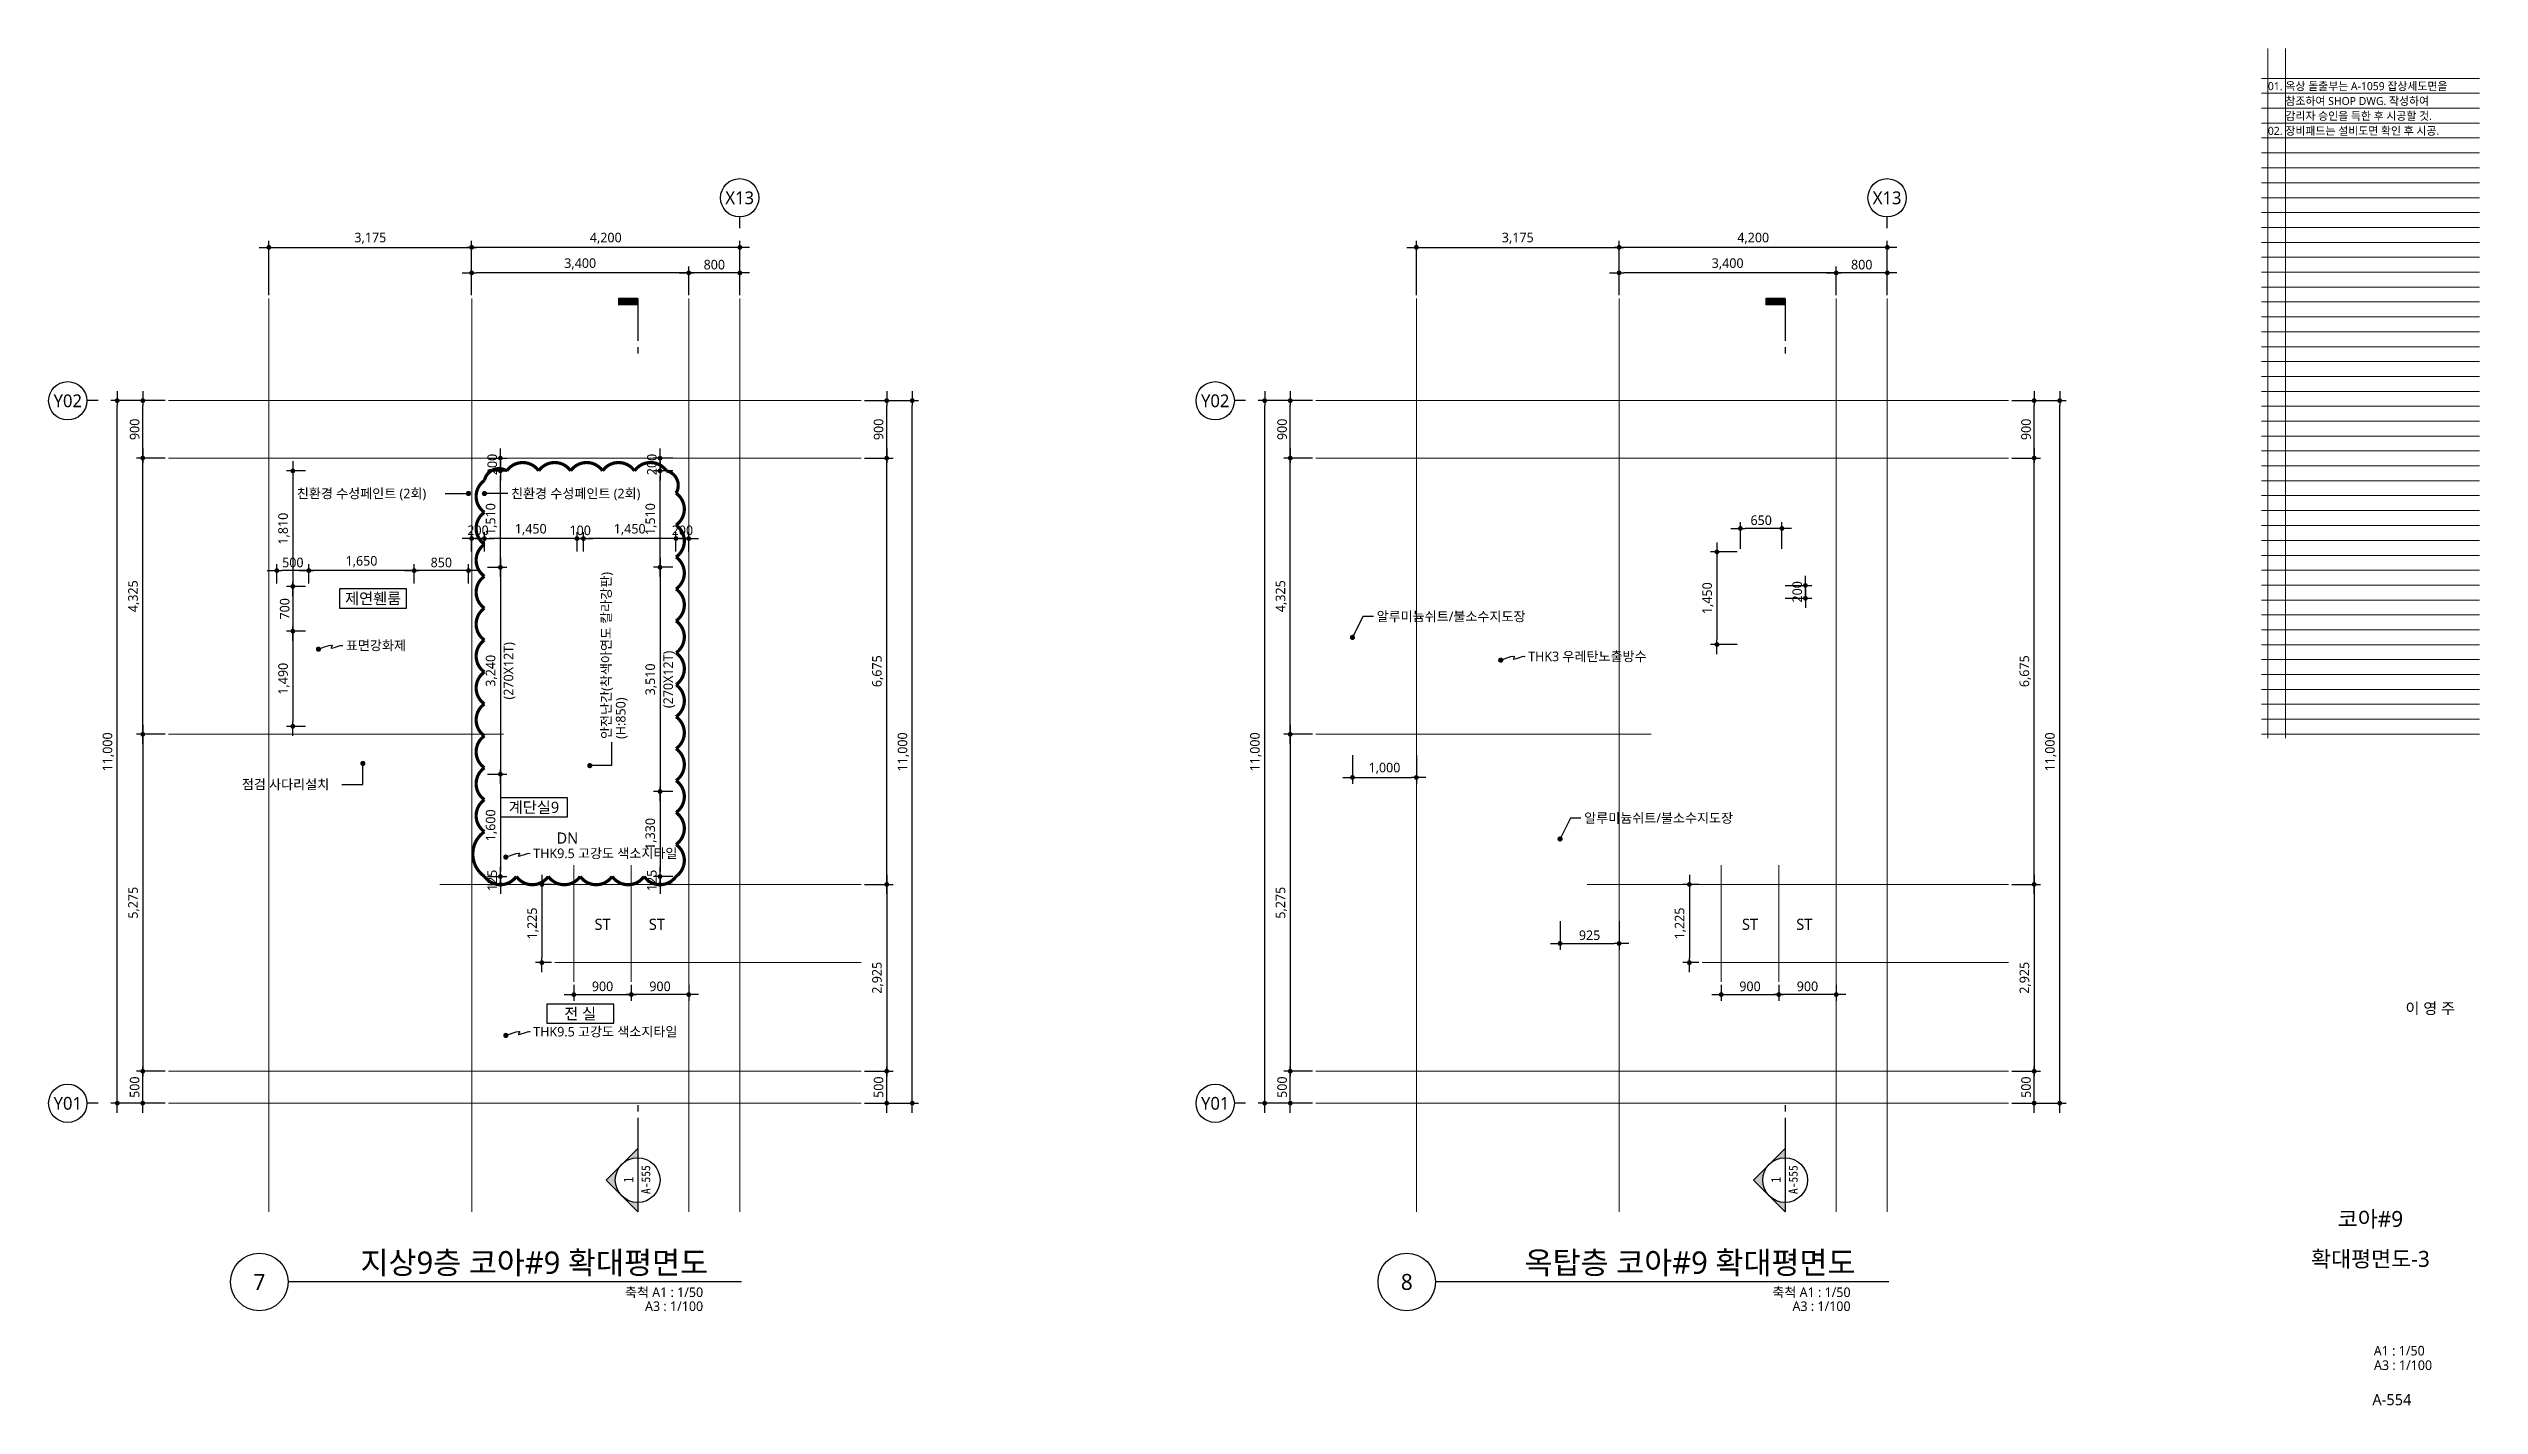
# Model space of a CAD drawing. Header units: millimetres. Extents: x 1467181 to 1850972, y 836037 to 895281.
# Drawn here: x 1812906 to 1850972, y 874037 to 895281 of the extents above; entities that cross this region are included whole.
import ezdxf
from ezdxf.enums import TextEntityAlignment as Align

# ---------------------------------------------------------------- set-up
doc = ezdxf.new("R2010")
doc.units = ezdxf.units.MM
doc.header["$MEASUREMENT"] = 0
doc.linetypes.add('CEN', pattern=[62, 60, -1, 0, -1])
doc.layers.get('0').update_dxf_attribs({"linetype": 'CONTINUOUS'})
for name, color, linetype, lineweight in [('A-AXIS-BUBL', 7, 'CONTINUOUS', 25), ('A-BORD-TEXT', 3, 'CONTINUOUS', 25), ('A-CNTL', 1, 'CEN', 15), ('A-DIMS', 7, 'CONTINUOUS', 25), ('A-MKXS-LEAD', 7, 'CONTINUOUS', 25), ('A-MKXS-MAK1', 3, 'CONTINUOUS', 25), ('A-MKXS-TEXT1', 3, 'CONTINUOUS', 25), ('A-MKXS-TEXT2', 7, 'CONTINUOUS', 25), ('A-MKXX-NAME', 3, 'CONTINUOUS', 25), ('A-MKXX-SYMB', 7, 'CONTINUOUS', 25), ('A-XXXX-SYMB', 7, 'CONTINUOUS', 25), ('A-XXXX-TXT1', 3, 'CONTINUOUS', 25), ('A-XXXX-TXT2', 3, 'CONTINUOUS', 25), ('REV-202205', 20, 'CONTINUOUS', 25)]:
    doc.layers.add(name, color=color, linetype=linetype, lineweight=lineweight)
doc.layers.add('A-XXXX-NPLT', color=144, linetype='CONTINUOUS', lineweight=15, plot=False)
doc.styles.add('HY울릉도L', font='')
doc.styles.add('돋움체', font='')
doc.styles.add('맑은 고딕', font='malgun.ttf')
doc.styles.add('맑은고딕', font='malgun.ttf')
doc.styles.get('HY울릉도L').set_extended_font_data('HYwulM')
doc.styles.get('돋움체').set_extended_font_data('DotumChe')
doc.dimstyles.new('CDIM', dxfattribs={"dimtxt": 3, "dimasz": 1.5, "dimexe": 2, "dimexo": 1, "dimgap": 1, "dimtad": 1, "dimdec": 0, "dimrnd": 0.5, "dimzin": 0, "dimdsep": 32, "dimlunit": 6, "dimtxsty": 'HY울릉도L', "dimblk1": '_CIDOT', "dimblk2": '_CIDOT', "dimsah": 1, "dimcen": 5.5, "dimclrd": 2, "dimclre": 2, "dimclrt": 7, "dimadec": 0, "dimazin": 0, "dimtfac": 1, "dimtdec": 0, "dimtix": 1, "dimtmove": 2, "dimatfit": 1, "dimldrblk": '_CIDOT', "dimfxl": 1, "dimtolj": 1, "dimtzin": 0, "dimlwd": -1, "dimarcsym": 0})

msp = doc.modelspace()

# ---------------------------------------------------------------- texts
at = {"layer": 'A-BORD-TEXT', "style": '맑은고딕'}
for s, height, p in [('이 영 주', 175, (1850591.3, 880165.5)), ('A1 : 1/50', 150, (1850116.5, 874817.8)), ('A3 : 1/100', 150, (1850231.4, 874591)), ('A-554', 175, (1849906.7, 874039.2))]:
    msp.add_text(s, height=height, dxfattribs=at).set_placement(p, align=Align.RIGHT)
for s, p in [('코아#9', (1849265.7, 876955.6)), ('확대평면도-3', (1849265.7, 876330.6))]:
    msp.add_text(s, height=250, dxfattribs=at).set_placement(p, align=Align.MIDDLE_CENTER)
at = {"layer": 'A-MKXS-TEXT1', "style": '맑은고딕'}
for s, p in [('친환경 수성페인트 (2회)', (1816794.1, 888314.8)), ('친환경 수성페인트 (2회)', (1820148.3, 888314.8)), ('알루미늄쉬트/불소수지도장', (1833703.2, 886389.7)), ('표면강화제', (1817561.6, 885935.8)), ('THK3 우레탄노출방수', (1836076, 885764)), ('점검 사다리설치', (1815931.9, 883759.9)), ('알루미늄쉬트/불소수지도장', (1836953.2, 883233.5)), ('THK9.5 고강도 색소지타일', (1820495.8, 882680.5)), ('THK9.5 고강도 색소지타일', (1820495.8, 879888.3))]:
    msp.add_text(s, height=150, dxfattribs=at).set_placement(p, align=Align.MIDDLE_LEFT)
for s, p in [('안전난간(착색아연도 칼라강판)', (1821637.3, 884471.4)), ('(H:850)', (1821864.8, 884471.4))]:
    msp.add_text(s, height=150, rotation=90, dxfattribs=at).set_placement(p, align=Align.MIDDLE_LEFT)
at = {"layer": 'A-MKXX-NAME', "style": '맑은고딕'}
for s, p in [('제연휀룸', (1817988.4, 886671.4)), ('계단실9', (1820506.4, 883401.3)), ('DN', (1821029.8, 882919.4)), ('ST', (1821581.4, 881569.4)), ('ST', (1822431.4, 881569.4)), ('ST', (1839550.1, 881569.4)), ('ST', (1840400.1, 881569.4)), ('전 실', (1821231.4, 880169.4))]:
    msp.add_text(s, height=175, dxfattribs=at).set_placement(p, align=Align.MIDDLE_CENTER)
at = {"layer": 'A-XXXX-TXT1', "style": '맑은고딕'}
for s, p in [('지상9층 코아#9 확대평면도', (1823234.4, 875992)), ('옥탑층 코아#9 확대평면도', (1841203.1, 875992))]:
    msp.add_text(s, height=350, dxfattribs=at).set_placement(p, align=Align.BOTTOM_RIGHT)
for s, p in [('7', (1816206.4, 875969.4)), ('8', (1834175.1, 875969.4))]:
    msp.add_text(s, height=250, dxfattribs=at).set_placement(p, align=Align.MIDDLE)
for s, p in [('축척 A1 : 1/50', (1823156.5, 875883.2)), ('축척 A1 : 1/50', (1841125.2, 875883.2)), ('A3 : 1/100', (1823156.5, 875664.3)), ('A3 : 1/100', (1841125.2, 875664.3))]:
    msp.add_text(s, height=150, dxfattribs=at).set_placement(p, align=Align.TOP_RIGHT)
at = {"layer": 'A-XXXX-TXT2', "ltscale": 0.2, "style": '맑은고딕'}
for s, p in [('X13', (1823728.4, 892944.4)), ('X13', (1841697.2, 892944.4)), ('Y02', (1813206.4, 889766.4)), ('Y02', (1831175.1, 889766.4)), ('Y01', (1813206.4, 878766.4)), ('Y01', (1831175.1, 878766.4))]:
    msp.add_text(s, height=200, dxfattribs=at).set_placement(p, align=Align.MIDDLE)

# ---------------------------------------------------------------- blocks, each defined once
blk = doc.blocks.new('CORE 9- 단면')
at = {"layer": 'A-MKXS-MAK1'}
blk.add_hatch(color=256, dxfattribs=at).paths.add_polyline_path([(22637, 13698), (22637, 13798), (22937, 13798), (22937, 13698)])
h = blk.add_hatch(color=256, dxfattribs=at)
h.paths.add_polyline_path([(22442, -7), (22690, 241, 0.414214), (22690, -254)])
h.paths.add_polyline_path([(22690, 241), (22937, 488), (22937, 343, 0.198912)])
h.paths.add_polyline_path([(22690, -254, 0.198912), (22937, -357), (22937, -502)])
for p, q in [((22637, 13798), (22637, 13698)), ((22937, 13798), (22637, 13798)), ((22937, 13798), (22937, 13135)), ((22937, 13698), (22637, 13698)), ((22937, 13035), (22937, 12935)), ((22937, 1166), (22937, 1066)), ((22937, 966), (22937, -502)), ((22937, 488), (22442, -7)), ((22937, -502), (22442, -7))]:
    blk.add_line(p, q, dxfattribs=at)
blk.add_circle((22937, -7), 350, dxfattribs=at)
at = {"layer": 'A-MKXS-TEXT2', "style": '돋움체'}
for s, height, p in [('1', 150, (22793, -2)), ('A-555', 140, (23065, 0))]:
    blk.add_text(s, height=height, rotation=90, dxfattribs=at).set_placement(p, align=Align.MIDDLE)
blk = doc.blocks.new('_CIDOT')
at = {"color": 0, "linetype": 'ByBlock'}
blk.add_line((2, 0), (-1, 0), dxfattribs=at)
at = {"color": 0, "linetype": 'ByBlock', "const_width": 0.5}
blk.add_lwpolyline([(-0.25, 0, 1), (0.25, 0, 1)], format="xyb", close=True, dxfattribs=at)
blk = doc.blocks.new('*D96')
at = {"layer": 'A-DIMS', "lineweight": -2, "transparency": 16777216}
for p, q in [((1822931, 891419), (1822931, 891869)), ((1823731, 891419), (1823731, 891869))]:
    blk.add_line(p, q, dxfattribs=at)
at = {"layer": 'A-DIMS', "transparency": 16777216}
blk.add_line((1823656, 891769), (1823006, 891769), dxfattribs=at)
at = {"layer": 'A-DIMS', "transparency": 16777216, "xscale": 75, "yscale": 75, "zscale": 75, "rotation": 180}
blk.add_blockref('_CIDOT', (1822931, 891769), dxfattribs=at)
at = {"layer": 'A-DIMS', "transparency": 16777216, "xscale": 75, "yscale": 75, "zscale": 75}
blk.add_blockref('_CIDOT', (1823731, 891769), dxfattribs=at)
at = {"layer": 'A-DIMS', "color": 3, "transparency": 16777216, "insert": (1823331, 891897), "char_height": 150, "attachment_point": 5, "style": '맑은고딕'}
blk.add_mtext('\\A1;800', dxfattribs=at)
blk = doc.blocks.new('*D97')
at = {"layer": 'A-DIMS', "lineweight": -2, "transparency": 16777216}
for p, q in [((1814731, 889769), (1814281, 889769)), ((1814731, 888869), (1814281, 888869))]:
    blk.add_line(p, q, dxfattribs=at)
at = {"layer": 'A-DIMS', "transparency": 16777216}
blk.add_line((1814381, 888944), (1814381, 889694), dxfattribs=at)
at = {"layer": 'A-DIMS', "transparency": 16777216, "xscale": 75, "yscale": 75, "zscale": 75}
for p, rotation in [((1814381, 889769), 90), ((1814381, 888869), 270)]:
    blk.add_blockref('_CIDOT', p, dxfattribs=dict(at, rotation=rotation))
at = {"layer": 'A-DIMS', "color": 3, "transparency": 16777216, "insert": (1814254, 889319), "char_height": 150, "attachment_point": 5, "rotation": 90, "style": '맑은고딕'}
blk.add_mtext('\\A1;900', dxfattribs=at)
blk = doc.blocks.new('*D98')
at = {"layer": 'A-DIMS', "lineweight": -2, "transparency": 16777216}
for p, q in [((1819531, 891419), (1819531, 891869)), ((1822931, 891419), (1822931, 891869))]:
    blk.add_line(p, q, dxfattribs=at)
at = {"layer": 'A-DIMS', "transparency": 16777216}
blk.add_line((1822856, 891769), (1819606, 891769), dxfattribs=at)
at = {"layer": 'A-DIMS', "transparency": 16777216, "xscale": 75, "yscale": 75, "zscale": 75, "rotation": 180}
blk.add_blockref('_CIDOT', (1819531, 891769), dxfattribs=at)
at = {"layer": 'A-DIMS', "transparency": 16777216, "xscale": 75, "yscale": 75, "zscale": 75}
blk.add_blockref('_CIDOT', (1822931, 891769), dxfattribs=at)
at = {"layer": 'A-DIMS', "color": 3, "transparency": 16777216, "insert": (1821231, 891909), "char_height": 150, "attachment_point": 5, "style": '맑은고딕'}
blk.add_mtext('\\A1;3,400', dxfattribs=at)
blk = doc.blocks.new('*D99')
at = {"layer": 'A-DIMS', "lineweight": -2, "transparency": 16777216}
for p, q in [((1819531, 891419), (1819531, 892269)), ((1823731, 891419), (1823731, 892269))]:
    blk.add_line(p, q, dxfattribs=at)
at = {"layer": 'A-DIMS', "transparency": 16777216}
blk.add_line((1823656, 892169), (1819606, 892169), dxfattribs=at)
at = {"layer": 'A-DIMS', "transparency": 16777216, "xscale": 75, "yscale": 75, "zscale": 75, "rotation": 180}
blk.add_blockref('_CIDOT', (1819531, 892169), dxfattribs=at)
at = {"layer": 'A-DIMS', "transparency": 16777216, "xscale": 75, "yscale": 75, "zscale": 75}
blk.add_blockref('_CIDOT', (1823731, 892169), dxfattribs=at)
at = {"layer": 'A-DIMS', "color": 3, "transparency": 16777216, "insert": (1821631, 892309), "char_height": 150, "attachment_point": 5, "style": '맑은고딕'}
blk.add_mtext('\\A1;4,200', dxfattribs=at)
blk = doc.blocks.new('*D100')
at = {"layer": 'A-DIMS', "lineweight": -2, "transparency": 16777216}
for p, q in [((1814731, 889769), (1813881, 889769)), ((1814731, 878769), (1813881, 878769))]:
    blk.add_line(p, q, dxfattribs=at)
at = {"layer": 'A-DIMS', "transparency": 16777216}
blk.add_line((1813981, 878844), (1813981, 889694), dxfattribs=at)
at = {"layer": 'A-DIMS', "transparency": 16777216, "xscale": 75, "yscale": 75, "zscale": 75}
for p, rotation in [((1813981, 889769), 90), ((1813981, 878769), 270)]:
    blk.add_blockref('_CIDOT', p, dxfattribs=dict(at, rotation=rotation))
at = {"layer": 'A-DIMS', "color": 3, "transparency": 16777216, "insert": (1813841, 884269), "char_height": 150, "attachment_point": 5, "rotation": 90, "style": '맑은고딕'}
blk.add_mtext('\\A1;11,000', dxfattribs=at)
blk = doc.blocks.new('*D101')
at = {"layer": 'A-DIMS', "lineweight": -2, "transparency": 16777216}
for p, q in [((1814731, 879269), (1814281, 879269)), ((1814731, 878769), (1814281, 878769))]:
    blk.add_line(p, q, dxfattribs=at)
at = {"layer": 'A-DIMS', "transparency": 16777216}
blk.add_line((1814381, 878844), (1814381, 879194), dxfattribs=at)
at = {"layer": 'A-DIMS', "transparency": 16777216, "xscale": 75, "yscale": 75, "zscale": 75}
for p, rotation in [((1814381, 879269), 90), ((1814381, 878769), 270)]:
    blk.add_blockref('_CIDOT', p, dxfattribs=dict(at, rotation=rotation))
at = {"layer": 'A-DIMS', "color": 3, "transparency": 16777216, "insert": (1814254, 879019), "char_height": 150, "attachment_point": 5, "rotation": 90, "style": '맑은고딕'}
blk.add_mtext('\\A1;500', dxfattribs=at)
blk = doc.blocks.new('*D102')
at = {"layer": 'A-DIMS', "lineweight": -2, "transparency": 16777216}
for p, q in [((1814731, 884544), (1814281, 884544)), ((1814731, 879269), (1814281, 879269))]:
    blk.add_line(p, q, dxfattribs=at)
at = {"layer": 'A-DIMS', "transparency": 16777216}
blk.add_line((1814381, 884469), (1814381, 879344), dxfattribs=at)
at = {"layer": 'A-DIMS', "transparency": 16777216, "xscale": 75, "yscale": 75, "zscale": 75}
for p, rotation in [((1814381, 884544), 90), ((1814381, 879269), 270)]:
    blk.add_blockref('_CIDOT', p, dxfattribs=dict(at, rotation=rotation))
at = {"layer": 'A-DIMS', "color": 3, "transparency": 16777216, "insert": (1814241, 881907), "char_height": 150, "attachment_point": 5, "rotation": 90, "style": '맑은고딕'}
blk.add_mtext('\\A1;5,275', dxfattribs=at)
blk = doc.blocks.new('*D103')
at = {"layer": 'A-DIMS', "lineweight": -2, "transparency": 16777216}
for p, q in [((1814731, 888869), (1814281, 888869)), ((1814731, 884544), (1814281, 884544))]:
    blk.add_line(p, q, dxfattribs=at)
at = {"layer": 'A-DIMS', "transparency": 16777216}
blk.add_line((1814381, 884619), (1814381, 888794), dxfattribs=at)
at = {"layer": 'A-DIMS', "transparency": 16777216, "xscale": 75, "yscale": 75, "zscale": 75}
for p, rotation in [((1814381, 888869), 90), ((1814381, 884544), 270)]:
    blk.add_blockref('_CIDOT', p, dxfattribs=dict(at, rotation=rotation))
at = {"layer": 'A-DIMS', "color": 3, "transparency": 16777216, "insert": (1814241, 886707), "char_height": 150, "attachment_point": 5, "rotation": 90, "style": '맑은고딕'}
blk.add_mtext('\\A1;4,325', dxfattribs=at)
blk = doc.blocks.new('*D104')
at = {"layer": 'A-DIMS', "lineweight": -2, "transparency": 16777216}
for p, q in [((1821131, 880619), (1821131, 880369)), ((1822031, 880619), (1822031, 880369))]:
    blk.add_line(p, q, dxfattribs=at)
at = {"layer": 'A-DIMS', "transparency": 16777216}
blk.add_line((1821206, 880469), (1821956, 880469), dxfattribs=at)
at = {"layer": 'A-DIMS', "transparency": 16777216, "xscale": 75, "yscale": 75, "zscale": 75, "rotation": 180}
blk.add_blockref('_CIDOT', (1821131, 880469), dxfattribs=at)
at = {"layer": 'A-DIMS', "transparency": 16777216, "xscale": 75, "yscale": 75, "zscale": 75}
blk.add_blockref('_CIDOT', (1822031, 880469), dxfattribs=at)
at = {"layer": 'A-DIMS', "color": 3, "transparency": 16777216, "insert": (1821581, 880597), "char_height": 150, "attachment_point": 5, "style": '맑은고딕'}
blk.add_mtext('\\A1;900', dxfattribs=at)
blk = doc.blocks.new('*D105')
at = {"layer": 'A-DIMS', "lineweight": -2, "transparency": 16777216}
for p, q in [((1822031, 880619), (1822031, 880369)), ((1822931, 880619), (1822931, 880369))]:
    blk.add_line(p, q, dxfattribs=at)
at = {"layer": 'A-DIMS', "transparency": 16777216}
blk.add_line((1822856, 880469), (1822106, 880469), dxfattribs=at)
at = {"layer": 'A-DIMS', "transparency": 16777216, "xscale": 75, "yscale": 75, "zscale": 75, "rotation": 180}
blk.add_blockref('_CIDOT', (1822031, 880469), dxfattribs=at)
at = {"layer": 'A-DIMS', "transparency": 16777216, "xscale": 75, "yscale": 75, "zscale": 75}
blk.add_blockref('_CIDOT', (1822931, 880469), dxfattribs=at)
at = {"layer": 'A-DIMS', "color": 3, "transparency": 16777216, "insert": (1822481, 880597), "char_height": 150, "attachment_point": 5, "style": '맑은고딕'}
blk.add_mtext('\\A1;900', dxfattribs=at)
blk = doc.blocks.new('*D106')
at = {"layer": 'A-DIMS', "lineweight": -2, "transparency": 16777216}
for p, q in [((1820781, 882194), (1820531, 882194)), ((1820781, 880969), (1820531, 880969))]:
    blk.add_line(p, q, dxfattribs=at)
at = {"layer": 'A-DIMS', "transparency": 16777216}
blk.add_line((1820631, 882119), (1820631, 881044), dxfattribs=at)
at = {"layer": 'A-DIMS', "transparency": 16777216, "xscale": 75, "yscale": 75, "zscale": 75}
for p, rotation in [((1820631, 882194), 90), ((1820631, 880969), 270)]:
    blk.add_blockref('_CIDOT', p, dxfattribs=dict(at, rotation=rotation))
at = {"layer": 'A-DIMS', "color": 3, "transparency": 16777216, "insert": (1820491, 881582), "char_height": 150, "attachment_point": 5, "rotation": 90, "style": '맑은고딕'}
blk.add_mtext('\\A1;1,225', dxfattribs=at)
blk = doc.blocks.new('*D163')
at = {"layer": 'A-DIMS', "lineweight": -2, "transparency": 16777216}
for p, q in [((1816356, 891419), (1816356, 892269)), ((1819531, 891419), (1819531, 892269))]:
    blk.add_line(p, q, dxfattribs=at)
at = {"layer": 'A-DIMS', "transparency": 16777216}
blk.add_line((1816431, 892169), (1819456, 892169), dxfattribs=at)
at = {"layer": 'A-DIMS', "transparency": 16777216, "xscale": 75, "yscale": 75, "zscale": 75, "rotation": 180}
blk.add_blockref('_CIDOT', (1816356, 892169), dxfattribs=at)
at = {"layer": 'A-DIMS', "transparency": 16777216, "xscale": 75, "yscale": 75, "zscale": 75}
blk.add_blockref('_CIDOT', (1819531, 892169), dxfattribs=at)
at = {"layer": 'A-DIMS', "color": 3, "transparency": 16777216, "insert": (1817944, 892310), "char_height": 150, "attachment_point": 5, "style": '맑은고딕'}
blk.add_mtext('\\A1;3,175', dxfattribs=at)
blk = doc.blocks.new('*D164')
at = {"layer": 'A-DIMS', "lineweight": -2, "transparency": 16777216}
for p, q in [((1825681, 889769), (1826131, 889769)), ((1825681, 888869), (1826131, 888869))]:
    blk.add_line(p, q, dxfattribs=at)
at = {"layer": 'A-DIMS', "transparency": 16777216}
blk.add_line((1826031, 888944), (1826031, 889694), dxfattribs=at)
at = {"layer": 'A-DIMS', "transparency": 16777216, "xscale": 75, "yscale": 75, "zscale": 75}
for p, rotation in [((1826031, 889769), 90), ((1826031, 888869), 270)]:
    blk.add_blockref('_CIDOT', p, dxfattribs=dict(at, rotation=rotation))
at = {"layer": 'A-DIMS', "color": 3, "transparency": 16777216, "insert": (1825904, 889319), "char_height": 150, "attachment_point": 5, "rotation": 90, "style": '맑은고딕'}
blk.add_mtext('\\A1;900', dxfattribs=at)
blk = doc.blocks.new('*D165')
at = {"layer": 'A-DIMS', "lineweight": -2, "transparency": 16777216}
for p, q in [((1825681, 889769), (1826531, 889769)), ((1825681, 878769), (1826531, 878769))]:
    blk.add_line(p, q, dxfattribs=at)
at = {"layer": 'A-DIMS', "transparency": 16777216}
blk.add_line((1826431, 878844), (1826431, 889694), dxfattribs=at)
at = {"layer": 'A-DIMS', "transparency": 16777216, "xscale": 75, "yscale": 75, "zscale": 75}
for p, rotation in [((1826431, 889769), 90), ((1826431, 878769), 270)]:
    blk.add_blockref('_CIDOT', p, dxfattribs=dict(at, rotation=rotation))
at = {"layer": 'A-DIMS', "color": 3, "transparency": 16777216, "insert": (1826291, 884269), "char_height": 150, "attachment_point": 5, "rotation": 90, "style": '맑은고딕'}
blk.add_mtext('\\A1;11,000', dxfattribs=at)
blk = doc.blocks.new('*D166')
at = {"layer": 'A-DIMS', "lineweight": -2, "transparency": 16777216}
for p, q in [((1825681, 879269), (1826131, 879269)), ((1825681, 878769), (1826131, 878769))]:
    blk.add_line(p, q, dxfattribs=at)
at = {"layer": 'A-DIMS', "transparency": 16777216}
blk.add_line((1826031, 878844), (1826031, 879194), dxfattribs=at)
at = {"layer": 'A-DIMS', "transparency": 16777216, "xscale": 75, "yscale": 75, "zscale": 75}
for p, rotation in [((1826031, 879269), 90), ((1826031, 878769), 270)]:
    blk.add_blockref('_CIDOT', p, dxfattribs=dict(at, rotation=rotation))
at = {"layer": 'A-DIMS', "color": 3, "transparency": 16777216, "insert": (1825904, 879019), "char_height": 150, "attachment_point": 5, "rotation": 90, "style": '맑은고딕'}
blk.add_mtext('\\A1;500', dxfattribs=at)
blk = doc.blocks.new('*D167')
at = {"layer": 'A-DIMS', "lineweight": -2, "transparency": 16777216}
for p, q in [((1825681, 882194), (1826131, 882194)), ((1825681, 879269), (1826131, 879269))]:
    blk.add_line(p, q, dxfattribs=at)
at = {"layer": 'A-DIMS', "transparency": 16777216}
blk.add_line((1826031, 882119), (1826031, 879344), dxfattribs=at)
at = {"layer": 'A-DIMS', "transparency": 16777216, "xscale": 75, "yscale": 75, "zscale": 75}
for p, rotation in [((1826031, 882194), 90), ((1826031, 879269), 270)]:
    blk.add_blockref('_CIDOT', p, dxfattribs=dict(at, rotation=rotation))
at = {"layer": 'A-DIMS', "color": 3, "transparency": 16777216, "insert": (1825891, 880732), "char_height": 150, "attachment_point": 5, "rotation": 90, "style": '맑은고딕'}
blk.add_mtext('\\A1;2,925', dxfattribs=at)
blk = doc.blocks.new('*D168')
at = {"layer": 'A-DIMS', "lineweight": -2, "transparency": 16777216}
for p, q in [((1825681, 888869), (1826131, 888869)), ((1825681, 882194), (1826131, 882194))]:
    blk.add_line(p, q, dxfattribs=at)
at = {"layer": 'A-DIMS', "transparency": 16777216}
blk.add_line((1826031, 882269), (1826031, 888794), dxfattribs=at)
at = {"layer": 'A-DIMS', "transparency": 16777216, "xscale": 75, "yscale": 75, "zscale": 75}
for p, rotation in [((1826031, 888869), 90), ((1826031, 882194), 270)]:
    blk.add_blockref('_CIDOT', p, dxfattribs=dict(at, rotation=rotation))
at = {"layer": 'A-DIMS', "color": 3, "transparency": 16777216, "insert": (1825891, 885532), "char_height": 150, "attachment_point": 5, "rotation": 90, "style": '맑은고딕'}
blk.add_mtext('\\A1;6,675', dxfattribs=at)
blk = doc.blocks.new('*D455')
at = {"layer": 'A-DIMS', "lineweight": -2, "transparency": 16777216}
for p, q in [((1822681, 887159), (1822381, 887159)), ((1822681, 883649), (1822381, 883649))]:
    blk.add_line(p, q, dxfattribs=at)
at = {"layer": 'A-DIMS', "transparency": 16777216}
blk.add_line((1822481, 887084), (1822481, 883724), dxfattribs=at)
at = {"layer": 'A-DIMS', "transparency": 16777216, "xscale": 75, "yscale": 75, "zscale": 75}
for p, rotation in [((1822481, 887159), 90), ((1822481, 883649), 270)]:
    blk.add_blockref('_CIDOT', p, dxfattribs=dict(at, rotation=rotation))
at = {"layer": 'A-DIMS', "color": 3, "transparency": 16777216, "char_height": 150, "attachment_point": 5, "rotation": 90, "style": '맑은고딕'}
for s, insert in [('\\A1;(270X12T)', (1822625, 885404)), ('\\A1;3,510', (1822341, 885404))]:
    blk.add_mtext(s, dxfattribs=dict(at, insert=insert))
blk = doc.blocks.new('*D456')
at = {"layer": 'A-DIMS', "lineweight": -2, "transparency": 16777216}
for p, q in [((1822681, 888669), (1822381, 888669)), ((1822681, 887159), (1822381, 887159))]:
    blk.add_line(p, q, dxfattribs=at)
at = {"layer": 'A-DIMS', "transparency": 16777216}
blk.add_line((1822481, 887234), (1822481, 888594), dxfattribs=at)
at = {"layer": 'A-DIMS', "transparency": 16777216, "xscale": 75, "yscale": 75, "zscale": 75}
for p, rotation in [((1822481, 888669), 90), ((1822481, 887159), 270)]:
    blk.add_blockref('_CIDOT', p, dxfattribs=dict(at, rotation=rotation))
at = {"layer": 'A-DIMS', "color": 3, "transparency": 16777216, "insert": (1822341, 887914), "char_height": 150, "attachment_point": 5, "rotation": 90, "style": '맑은고딕'}
blk.add_mtext('\\A1;1,510', dxfattribs=at)
blk = doc.blocks.new('*D457')
at = {"layer": 'A-DIMS', "lineweight": -2, "transparency": 16777216}
for p, q in [((1822681, 883649), (1822381, 883649)), ((1822681, 882319), (1822381, 882319))]:
    blk.add_line(p, q, dxfattribs=at)
at = {"layer": 'A-DIMS', "transparency": 16777216}
blk.add_line((1822481, 883574), (1822481, 882394), dxfattribs=at)
at = {"layer": 'A-DIMS', "transparency": 16777216, "xscale": 75, "yscale": 75, "zscale": 75}
for p, rotation in [((1822481, 883649), 90), ((1822481, 882319), 270)]:
    blk.add_blockref('_CIDOT', p, dxfattribs=dict(at, rotation=rotation))
at = {"layer": 'A-DIMS', "color": 3, "transparency": 16777216, "insert": (1822341, 882984), "char_height": 150, "attachment_point": 5, "rotation": 90, "style": '맑은고딕'}
blk.add_mtext('\\A1;1,330', dxfattribs=at)
blk = doc.blocks.new('*D458')
at = {"layer": 'A-DIMS', "transparency": 16777216}
for p, q in [((1822481, 882394), (1822481, 882469)), ((1822481, 882319), (1822481, 882194)), ((1822481, 882119), (1822481, 882044))]:
    blk.add_line(p, q, dxfattribs=at)
at = {"layer": 'A-DIMS', "lineweight": -2, "transparency": 16777216}
for p, q in [((1822681, 882319), (1822381, 882319)), ((1822681, 882194), (1822381, 882194))]:
    blk.add_line(p, q, dxfattribs=at)
at = {"layer": 'A-DIMS', "transparency": 16777216, "xscale": 75, "yscale": 75, "zscale": 75}
for p, rotation in [((1822481, 882319), 270), ((1822481, 882194), 90)]:
    blk.add_blockref('_CIDOT', p, dxfattribs=dict(at, rotation=rotation))
at = {"layer": 'A-DIMS', "color": 3, "transparency": 16777216, "insert": (1822353, 882257), "char_height": 150, "attachment_point": 5, "rotation": 90, "style": '맑은고딕'}
blk.add_mtext('\\A1;125', dxfattribs=at)
blk = doc.blocks.new('*D459')
at = {"layer": 'A-DIMS', "lineweight": -2, "transparency": 16777216}
for p, q in [((1822681, 888869), (1822381, 888869)), ((1822681, 888669), (1822381, 888669))]:
    blk.add_line(p, q, dxfattribs=at)
at = {"layer": 'A-DIMS', "transparency": 16777216}
for p, q in [((1822481, 888944), (1822481, 889019)), ((1822481, 888669), (1822481, 888869)), ((1822481, 888594), (1822481, 888519))]:
    blk.add_line(p, q, dxfattribs=at)
at = {"layer": 'A-DIMS', "transparency": 16777216, "xscale": 75, "yscale": 75, "zscale": 75}
for p, rotation in [((1822481, 888869), 270), ((1822481, 888669), 90)]:
    blk.add_blockref('_CIDOT', p, dxfattribs=dict(at, rotation=rotation))
at = {"layer": 'A-DIMS', "color": 3, "transparency": 16777216, "insert": (1822354, 888769), "char_height": 150, "attachment_point": 5, "rotation": 90, "style": '맑은고딕'}
blk.add_mtext('\\A1;200', dxfattribs=at)
blk = doc.blocks.new('*D460')
at = {"layer": 'A-DIMS', "lineweight": -2, "transparency": 16777216}
for p, q in [((1821281, 887409), (1821281, 887709)), ((1822731, 887409), (1822731, 887709))]:
    blk.add_line(p, q, dxfattribs=at)
at = {"layer": 'A-DIMS', "transparency": 16777216}
blk.add_line((1822656, 887609), (1821356, 887609), dxfattribs=at)
at = {"layer": 'A-DIMS', "transparency": 16777216, "xscale": 75, "yscale": 75, "zscale": 75, "rotation": 180}
blk.add_blockref('_CIDOT', (1821281, 887609), dxfattribs=at)
at = {"layer": 'A-DIMS', "transparency": 16777216, "xscale": 75, "yscale": 75, "zscale": 75}
blk.add_blockref('_CIDOT', (1822731, 887609), dxfattribs=at)
at = {"layer": 'A-DIMS', "color": 3, "transparency": 16777216, "insert": (1822006, 887750), "char_height": 150, "attachment_point": 5, "style": '맑은고딕'}
blk.add_mtext('\\A1;1,450', dxfattribs=at)
blk = doc.blocks.new('*D461')
at = {"layer": 'A-DIMS', "lineweight": -2, "transparency": 16777216}
for p, q in [((1822731, 887409), (1822731, 887709)), ((1822931, 887409), (1822931, 887709))]:
    blk.add_line(p, q, dxfattribs=at)
at = {"layer": 'A-DIMS', "transparency": 16777216}
for p, q in [((1822656, 887609), (1822581, 887609)), ((1822931, 887609), (1822731, 887609)), ((1823006, 887609), (1823081, 887609))]:
    blk.add_line(p, q, dxfattribs=at)
at = {"layer": 'A-DIMS', "transparency": 16777216, "xscale": 75, "yscale": 75, "zscale": 75}
blk.add_blockref('_CIDOT', (1822731, 887609), dxfattribs=at)
at = {"layer": 'A-DIMS', "transparency": 16777216, "xscale": 75, "yscale": 75, "zscale": 75, "rotation": 180}
blk.add_blockref('_CIDOT', (1822931, 887609), dxfattribs=at)
at = {"layer": 'A-DIMS', "color": 3, "transparency": 16777216, "insert": (1822831, 887737), "char_height": 150, "attachment_point": 5, "style": '맑은고딕'}
blk.add_mtext('\\A1;200', dxfattribs=at)
blk = doc.blocks.new('*D462')
at = {"layer": 'A-DIMS', "lineweight": -2, "transparency": 16777216}
for p, q in [((1819731, 887409), (1819731, 887709)), ((1821181, 887409), (1821181, 887709))]:
    blk.add_line(p, q, dxfattribs=at)
at = {"layer": 'A-DIMS', "transparency": 16777216}
blk.add_line((1821106, 887609), (1819806, 887609), dxfattribs=at)
at = {"layer": 'A-DIMS', "transparency": 16777216, "xscale": 75, "yscale": 75, "zscale": 75, "rotation": 180}
blk.add_blockref('_CIDOT', (1819731, 887609), dxfattribs=at)
at = {"layer": 'A-DIMS', "transparency": 16777216, "xscale": 75, "yscale": 75, "zscale": 75}
blk.add_blockref('_CIDOT', (1821181, 887609), dxfattribs=at)
at = {"layer": 'A-DIMS', "color": 3, "transparency": 16777216, "insert": (1820456, 887750), "char_height": 150, "attachment_point": 5, "style": '맑은고딕'}
blk.add_mtext('\\A1;1,450', dxfattribs=at)
blk = doc.blocks.new('*D463')
at = {"layer": 'A-DIMS', "lineweight": -2, "transparency": 16777216}
for p, q in [((1821181, 887409), (1821181, 887709)), ((1821281, 887409), (1821281, 887709))]:
    blk.add_line(p, q, dxfattribs=at)
at = {"layer": 'A-DIMS', "transparency": 16777216}
for p, q in [((1821106, 887609), (1821031, 887609)), ((1821281, 887609), (1821181, 887609)), ((1821356, 887609), (1821431, 887609))]:
    blk.add_line(p, q, dxfattribs=at)
at = {"layer": 'A-DIMS', "transparency": 16777216, "xscale": 75, "yscale": 75, "zscale": 75}
blk.add_blockref('_CIDOT', (1821181, 887609), dxfattribs=at)
at = {"layer": 'A-DIMS', "transparency": 16777216, "xscale": 75, "yscale": 75, "zscale": 75, "rotation": 180}
blk.add_blockref('_CIDOT', (1821281, 887609), dxfattribs=at)
at = {"layer": 'A-DIMS', "color": 3, "transparency": 16777216, "insert": (1821231, 887737), "char_height": 150, "attachment_point": 5, "style": '맑은고딕'}
blk.add_mtext('\\A1;100', dxfattribs=at)
blk = doc.blocks.new('*D464')
at = {"layer": 'A-DIMS', "lineweight": -2, "transparency": 16777216}
for p, q in [((1819531, 887409), (1819531, 887709)), ((1819731, 887409), (1819731, 887709))]:
    blk.add_line(p, q, dxfattribs=at)
at = {"layer": 'A-DIMS', "transparency": 16777216}
for p, q in [((1819456, 887609), (1819381, 887609)), ((1819731, 887609), (1819531, 887609)), ((1819806, 887609), (1819881, 887609))]:
    blk.add_line(p, q, dxfattribs=at)
at = {"layer": 'A-DIMS', "transparency": 16777216, "xscale": 75, "yscale": 75, "zscale": 75}
blk.add_blockref('_CIDOT', (1819531, 887609), dxfattribs=at)
at = {"layer": 'A-DIMS', "transparency": 16777216, "xscale": 75, "yscale": 75, "zscale": 75, "rotation": 180}
blk.add_blockref('_CIDOT', (1819731, 887609), dxfattribs=at)
at = {"layer": 'A-DIMS', "color": 3, "transparency": 16777216, "insert": (1819631, 887737), "char_height": 150, "attachment_point": 5, "style": '맑은고딕'}
blk.add_mtext('\\A1;200', dxfattribs=at)
blk = doc.blocks.new('*D465')
at = {"layer": 'A-DIMS', "lineweight": -2, "transparency": 16777216}
for p, q in [((1819781, 887159), (1820081, 887159)), ((1819781, 883919), (1820081, 883919))]:
    blk.add_line(p, q, dxfattribs=at)
at = {"layer": 'A-DIMS', "transparency": 16777216}
blk.add_line((1819981, 887084), (1819981, 883994), dxfattribs=at)
at = {"layer": 'A-DIMS', "transparency": 16777216, "xscale": 75, "yscale": 75, "zscale": 75}
for p, rotation in [((1819981, 887159), 90), ((1819981, 883919), 270)]:
    blk.add_blockref('_CIDOT', p, dxfattribs=dict(at, rotation=rotation))
at = {"layer": 'A-DIMS', "color": 3, "transparency": 16777216, "char_height": 150, "attachment_point": 5, "rotation": 90, "style": '맑은고딕'}
for s, insert in [('\\A1;(270X12T)', (1820125, 885539)), ('\\A1;3,240', (1819841, 885539))]:
    blk.add_mtext(s, dxfattribs=dict(at, insert=insert))
blk = doc.blocks.new('*D466')
at = {"layer": 'A-DIMS', "lineweight": -2, "transparency": 16777216}
for p, q in [((1819781, 888669), (1820081, 888669)), ((1819781, 887159), (1820081, 887159))]:
    blk.add_line(p, q, dxfattribs=at)
at = {"layer": 'A-DIMS', "transparency": 16777216}
blk.add_line((1819981, 887234), (1819981, 888594), dxfattribs=at)
at = {"layer": 'A-DIMS', "transparency": 16777216, "xscale": 75, "yscale": 75, "zscale": 75}
for p, rotation in [((1819981, 888669), 90), ((1819981, 887159), 270)]:
    blk.add_blockref('_CIDOT', p, dxfattribs=dict(at, rotation=rotation))
at = {"layer": 'A-DIMS', "color": 3, "transparency": 16777216, "insert": (1819841, 887914), "char_height": 150, "attachment_point": 5, "rotation": 90, "style": '맑은고딕'}
blk.add_mtext('\\A1;1,510', dxfattribs=at)
blk = doc.blocks.new('*D467')
at = {"layer": 'A-DIMS', "lineweight": -2, "transparency": 16777216}
for p, q in [((1819781, 883919), (1820081, 883919)), ((1819781, 882319), (1820081, 882319))]:
    blk.add_line(p, q, dxfattribs=at)
at = {"layer": 'A-DIMS', "transparency": 16777216}
blk.add_line((1819981, 883844), (1819981, 882394), dxfattribs=at)
at = {"layer": 'A-DIMS', "transparency": 16777216, "xscale": 75, "yscale": 75, "zscale": 75}
for p, rotation in [((1819981, 883919), 90), ((1819981, 882319), 270)]:
    blk.add_blockref('_CIDOT', p, dxfattribs=dict(at, rotation=rotation))
at = {"layer": 'A-DIMS', "color": 3, "transparency": 16777216, "insert": (1819841, 883119), "char_height": 150, "attachment_point": 5, "rotation": 90, "style": '맑은고딕'}
blk.add_mtext('\\A1;1,600', dxfattribs=at)
blk = doc.blocks.new('*D468')
at = {"layer": 'A-DIMS', "transparency": 16777216}
for p, q in [((1819981, 882394), (1819981, 882469)), ((1819981, 882319), (1819981, 882194)), ((1819981, 882119), (1819981, 882044))]:
    blk.add_line(p, q, dxfattribs=at)
at = {"layer": 'A-DIMS', "lineweight": -2, "transparency": 16777216}
for p, q in [((1819781, 882319), (1820081, 882319)), ((1819781, 882194), (1820081, 882194))]:
    blk.add_line(p, q, dxfattribs=at)
at = {"layer": 'A-DIMS', "transparency": 16777216, "xscale": 75, "yscale": 75, "zscale": 75}
for p, rotation in [((1819981, 882319), 270), ((1819981, 882194), 90)]:
    blk.add_blockref('_CIDOT', p, dxfattribs=dict(at, rotation=rotation))
at = {"layer": 'A-DIMS', "color": 3, "transparency": 16777216, "insert": (1819853, 882257), "char_height": 150, "attachment_point": 5, "rotation": 90, "style": '맑은고딕'}
blk.add_mtext('\\A1;125', dxfattribs=at)
blk = doc.blocks.new('*D469')
at = {"layer": 'A-DIMS', "lineweight": -2, "transparency": 16777216}
for p, q in [((1819781, 888869), (1820081, 888869)), ((1819781, 888669), (1820081, 888669))]:
    blk.add_line(p, q, dxfattribs=at)
at = {"layer": 'A-DIMS', "transparency": 16777216}
for p, q in [((1819981, 888944), (1819981, 889019)), ((1819981, 888669), (1819981, 888869)), ((1819981, 888594), (1819981, 888519))]:
    blk.add_line(p, q, dxfattribs=at)
at = {"layer": 'A-DIMS', "transparency": 16777216, "xscale": 75, "yscale": 75, "zscale": 75}
for p, rotation in [((1819981, 888869), 270), ((1819981, 888669), 90)]:
    blk.add_blockref('_CIDOT', p, dxfattribs=dict(at, rotation=rotation))
at = {"layer": 'A-DIMS', "color": 3, "transparency": 16777216, "insert": (1819854, 888769), "char_height": 150, "attachment_point": 5, "rotation": 90, "style": '맑은고딕'}
blk.add_mtext('\\A1;200', dxfattribs=at)
blk = doc.blocks.new('*D883')
at = {"layer": 'A-DIMS', "lineweight": -2, "transparency": 16777216}
for p, q in [((1816931, 888669), (1816631, 888669)), ((1816931, 886859), (1816631, 886859))]:
    blk.add_line(p, q, dxfattribs=at)
at = {"layer": 'A-DIMS', "transparency": 16777216}
blk.add_line((1816731, 888594), (1816731, 886934), dxfattribs=at)
at = {"layer": 'A-DIMS', "transparency": 16777216, "xscale": 75, "yscale": 75, "zscale": 75}
for p, rotation in [((1816731, 888669), 90), ((1816731, 886859), 270)]:
    blk.add_blockref('_CIDOT', p, dxfattribs=dict(at, rotation=rotation))
at = {"layer": 'A-DIMS', "color": 3, "transparency": 16777216, "insert": (1816591, 887764), "char_height": 150, "attachment_point": 5, "rotation": 90, "style": '맑은고딕'}
blk.add_mtext('\\A1;1,810', dxfattribs=at)
blk = doc.blocks.new('*D884')
at = {"layer": 'A-DIMS', "lineweight": -2, "transparency": 16777216}
for p, q in [((1816931, 886859), (1816631, 886859)), ((1816931, 886159), (1816631, 886159))]:
    blk.add_line(p, q, dxfattribs=at)
at = {"layer": 'A-DIMS', "transparency": 16777216}
blk.add_line((1816731, 886784), (1816731, 886234), dxfattribs=at)
at = {"layer": 'A-DIMS', "transparency": 16777216, "xscale": 75, "yscale": 75, "zscale": 75}
for p, rotation in [((1816731, 886859), 90), ((1816731, 886159), 270)]:
    blk.add_blockref('_CIDOT', p, dxfattribs=dict(at, rotation=rotation))
at = {"layer": 'A-DIMS', "color": 3, "transparency": 16777216, "insert": (1816604, 886509), "char_height": 150, "attachment_point": 5, "rotation": 90, "style": '맑은고딕'}
blk.add_mtext('\\A1;700', dxfattribs=at)
blk = doc.blocks.new('*D885')
at = {"layer": 'A-DIMS', "lineweight": -2, "transparency": 16777216}
for p, q in [((1816931, 886159), (1816631, 886159)), ((1816931, 884669), (1816631, 884669))]:
    blk.add_line(p, q, dxfattribs=at)
at = {"layer": 'A-DIMS', "transparency": 16777216}
blk.add_line((1816731, 886084), (1816731, 884744), dxfattribs=at)
at = {"layer": 'A-DIMS', "transparency": 16777216, "xscale": 75, "yscale": 75, "zscale": 75}
for p, rotation in [((1816731, 886159), 90), ((1816731, 884669), 270)]:
    blk.add_blockref('_CIDOT', p, dxfattribs=dict(at, rotation=rotation))
at = {"layer": 'A-DIMS', "color": 3, "transparency": 16777216, "insert": (1816591, 885414), "char_height": 150, "attachment_point": 5, "rotation": 90, "style": '맑은고딕'}
blk.add_mtext('\\A1;1,490', dxfattribs=at)
blk = doc.blocks.new('*D886')
at = {"layer": 'A-DIMS', "lineweight": -2, "transparency": 16777216}
for p, q in [((1818631, 886907), (1818631, 887207)), ((1819481, 886907), (1819481, 887207))]:
    blk.add_line(p, q, dxfattribs=at)
at = {"layer": 'A-DIMS', "transparency": 16777216}
blk.add_line((1819406, 887107), (1818706, 887107), dxfattribs=at)
at = {"layer": 'A-DIMS', "transparency": 16777216, "xscale": 75, "yscale": 75, "zscale": 75, "rotation": 180}
blk.add_blockref('_CIDOT', (1818631, 887107), dxfattribs=at)
at = {"layer": 'A-DIMS', "transparency": 16777216, "xscale": 75, "yscale": 75, "zscale": 75}
blk.add_blockref('_CIDOT', (1819481, 887107), dxfattribs=at)
at = {"layer": 'A-DIMS', "color": 3, "transparency": 16777216, "insert": (1819056, 887234), "char_height": 150, "attachment_point": 5, "style": '맑은고딕'}
blk.add_mtext('\\A1;850', dxfattribs=at)
blk = doc.blocks.new('*D887')
at = {"layer": 'A-DIMS', "lineweight": -2, "transparency": 16777216}
for p, q in [((1816981, 886907), (1816981, 887207)), ((1818631, 886907), (1818631, 887207))]:
    blk.add_line(p, q, dxfattribs=at)
at = {"layer": 'A-DIMS', "transparency": 16777216}
blk.add_line((1818556, 887107), (1817056, 887107), dxfattribs=at)
at = {"layer": 'A-DIMS', "transparency": 16777216, "xscale": 75, "yscale": 75, "zscale": 75, "rotation": 180}
blk.add_blockref('_CIDOT', (1816981, 887107), dxfattribs=at)
at = {"layer": 'A-DIMS', "transparency": 16777216, "xscale": 75, "yscale": 75, "zscale": 75}
blk.add_blockref('_CIDOT', (1818631, 887107), dxfattribs=at)
at = {"layer": 'A-DIMS', "color": 3, "transparency": 16777216, "insert": (1817806, 887247), "char_height": 150, "attachment_point": 5, "style": '맑은고딕'}
blk.add_mtext('\\A1;1,650', dxfattribs=at)
blk = doc.blocks.new('*D888')
at = {"layer": 'A-DIMS', "lineweight": -2, "transparency": 16777216}
for p, q in [((1816481, 886907), (1816481, 887207)), ((1816981, 886907), (1816981, 887207))]:
    blk.add_line(p, q, dxfattribs=at)
at = {"layer": 'A-DIMS', "transparency": 16777216}
blk.add_line((1816906, 887107), (1816556, 887107), dxfattribs=at)
at = {"layer": 'A-DIMS', "transparency": 16777216, "xscale": 75, "yscale": 75, "zscale": 75, "rotation": 180}
blk.add_blockref('_CIDOT', (1816481, 887107), dxfattribs=at)
at = {"layer": 'A-DIMS', "transparency": 16777216, "xscale": 75, "yscale": 75, "zscale": 75}
blk.add_blockref('_CIDOT', (1816981, 887107), dxfattribs=at)
at = {"layer": 'A-DIMS', "color": 3, "transparency": 16777216, "insert": (1816731, 887234), "char_height": 150, "attachment_point": 5, "style": '맑은고딕'}
blk.add_mtext('\\A1;500', dxfattribs=at)
blk = doc.blocks.new('*D793')
at = {"layer": 'A-DIMS', "lineweight": -2, "transparency": 16777216}
for p, q in [((1840900, 891419), (1840900, 891869)), ((1841700, 891419), (1841700, 891869))]:
    blk.add_line(p, q, dxfattribs=at)
at = {"layer": 'A-DIMS', "transparency": 16777216}
blk.add_line((1841625, 891769), (1840975, 891769), dxfattribs=at)
at = {"layer": 'A-DIMS', "transparency": 16777216, "xscale": 75, "yscale": 75, "zscale": 75, "rotation": 180}
blk.add_blockref('_CIDOT', (1840900, 891769), dxfattribs=at)
at = {"layer": 'A-DIMS', "transparency": 16777216, "xscale": 75, "yscale": 75, "zscale": 75}
blk.add_blockref('_CIDOT', (1841700, 891769), dxfattribs=at)
at = {"layer": 'A-DIMS', "color": 3, "transparency": 16777216, "insert": (1841300, 891897), "char_height": 150, "attachment_point": 5, "style": '맑은고딕'}
blk.add_mtext('\\A1;800', dxfattribs=at)
blk = doc.blocks.new('*D794')
at = {"layer": 'A-DIMS', "lineweight": -2, "transparency": 16777216}
for p, q in [((1832700, 889769), (1832250, 889769)), ((1832700, 888869), (1832250, 888869))]:
    blk.add_line(p, q, dxfattribs=at)
at = {"layer": 'A-DIMS', "transparency": 16777216}
blk.add_line((1832350, 888944), (1832350, 889694), dxfattribs=at)
at = {"layer": 'A-DIMS', "transparency": 16777216, "xscale": 75, "yscale": 75, "zscale": 75}
for p, rotation in [((1832350, 889769), 90), ((1832350, 888869), 270)]:
    blk.add_blockref('_CIDOT', p, dxfattribs=dict(at, rotation=rotation))
at = {"layer": 'A-DIMS', "color": 3, "transparency": 16777216, "insert": (1832223, 889319), "char_height": 150, "attachment_point": 5, "rotation": 90, "style": '맑은고딕'}
blk.add_mtext('\\A1;900', dxfattribs=at)
blk = doc.blocks.new('*D795')
at = {"layer": 'A-DIMS', "lineweight": -2, "transparency": 16777216}
for p, q in [((1837500, 891419), (1837500, 891869)), ((1840900, 891419), (1840900, 891869))]:
    blk.add_line(p, q, dxfattribs=at)
at = {"layer": 'A-DIMS', "transparency": 16777216}
blk.add_line((1840825, 891769), (1837575, 891769), dxfattribs=at)
at = {"layer": 'A-DIMS', "transparency": 16777216, "xscale": 75, "yscale": 75, "zscale": 75, "rotation": 180}
blk.add_blockref('_CIDOT', (1837500, 891769), dxfattribs=at)
at = {"layer": 'A-DIMS', "transparency": 16777216, "xscale": 75, "yscale": 75, "zscale": 75}
blk.add_blockref('_CIDOT', (1840900, 891769), dxfattribs=at)
at = {"layer": 'A-DIMS', "color": 3, "transparency": 16777216, "insert": (1839200, 891909), "char_height": 150, "attachment_point": 5, "style": '맑은고딕'}
blk.add_mtext('\\A1;3,400', dxfattribs=at)
blk = doc.blocks.new('*D796')
at = {"layer": 'A-DIMS', "lineweight": -2, "transparency": 16777216}
for p, q in [((1837500, 891419), (1837500, 892269)), ((1841700, 891419), (1841700, 892269))]:
    blk.add_line(p, q, dxfattribs=at)
at = {"layer": 'A-DIMS', "transparency": 16777216}
blk.add_line((1841625, 892169), (1837575, 892169), dxfattribs=at)
at = {"layer": 'A-DIMS', "transparency": 16777216, "xscale": 75, "yscale": 75, "zscale": 75, "rotation": 180}
blk.add_blockref('_CIDOT', (1837500, 892169), dxfattribs=at)
at = {"layer": 'A-DIMS', "transparency": 16777216, "xscale": 75, "yscale": 75, "zscale": 75}
blk.add_blockref('_CIDOT', (1841700, 892169), dxfattribs=at)
at = {"layer": 'A-DIMS', "color": 3, "transparency": 16777216, "insert": (1839600, 892309), "char_height": 150, "attachment_point": 5, "style": '맑은고딕'}
blk.add_mtext('\\A1;4,200', dxfattribs=at)
blk = doc.blocks.new('*D797')
at = {"layer": 'A-DIMS', "lineweight": -2, "transparency": 16777216}
for p, q in [((1832700, 889769), (1831850, 889769)), ((1832700, 878769), (1831850, 878769))]:
    blk.add_line(p, q, dxfattribs=at)
at = {"layer": 'A-DIMS', "transparency": 16777216}
blk.add_line((1831950, 878844), (1831950, 889694), dxfattribs=at)
at = {"layer": 'A-DIMS', "transparency": 16777216, "xscale": 75, "yscale": 75, "zscale": 75}
for p, rotation in [((1831950, 889769), 90), ((1831950, 878769), 270)]:
    blk.add_blockref('_CIDOT', p, dxfattribs=dict(at, rotation=rotation))
at = {"layer": 'A-DIMS', "color": 3, "transparency": 16777216, "insert": (1831810, 884269), "char_height": 150, "attachment_point": 5, "rotation": 90, "style": '맑은고딕'}
blk.add_mtext('\\A1;11,000', dxfattribs=at)
blk = doc.blocks.new('*D798')
at = {"layer": 'A-DIMS', "lineweight": -2, "transparency": 16777216}
for p, q in [((1832700, 879269), (1832250, 879269)), ((1832700, 878769), (1832250, 878769))]:
    blk.add_line(p, q, dxfattribs=at)
at = {"layer": 'A-DIMS', "transparency": 16777216}
blk.add_line((1832350, 878844), (1832350, 879194), dxfattribs=at)
at = {"layer": 'A-DIMS', "transparency": 16777216, "xscale": 75, "yscale": 75, "zscale": 75}
for p, rotation in [((1832350, 879269), 90), ((1832350, 878769), 270)]:
    blk.add_blockref('_CIDOT', p, dxfattribs=dict(at, rotation=rotation))
at = {"layer": 'A-DIMS', "color": 3, "transparency": 16777216, "insert": (1832223, 879019), "char_height": 150, "attachment_point": 5, "rotation": 90, "style": '맑은고딕'}
blk.add_mtext('\\A1;500', dxfattribs=at)
blk = doc.blocks.new('*D799')
at = {"layer": 'A-DIMS', "lineweight": -2, "transparency": 16777216}
for p, q in [((1832700, 884544), (1832250, 884544)), ((1832700, 879269), (1832250, 879269))]:
    blk.add_line(p, q, dxfattribs=at)
at = {"layer": 'A-DIMS', "transparency": 16777216}
blk.add_line((1832350, 884469), (1832350, 879344), dxfattribs=at)
at = {"layer": 'A-DIMS', "transparency": 16777216, "xscale": 75, "yscale": 75, "zscale": 75}
for p, rotation in [((1832350, 884544), 90), ((1832350, 879269), 270)]:
    blk.add_blockref('_CIDOT', p, dxfattribs=dict(at, rotation=rotation))
at = {"layer": 'A-DIMS', "color": 3, "transparency": 16777216, "insert": (1832210, 881907), "char_height": 150, "attachment_point": 5, "rotation": 90, "style": '맑은고딕'}
blk.add_mtext('\\A1;5,275', dxfattribs=at)
blk = doc.blocks.new('*D800')
at = {"layer": 'A-DIMS', "lineweight": -2, "transparency": 16777216}
for p, q in [((1832700, 888869), (1832250, 888869)), ((1832700, 884544), (1832250, 884544))]:
    blk.add_line(p, q, dxfattribs=at)
at = {"layer": 'A-DIMS', "transparency": 16777216}
blk.add_line((1832350, 884619), (1832350, 888794), dxfattribs=at)
at = {"layer": 'A-DIMS', "transparency": 16777216, "xscale": 75, "yscale": 75, "zscale": 75}
for p, rotation in [((1832350, 888869), 90), ((1832350, 884544), 270)]:
    blk.add_blockref('_CIDOT', p, dxfattribs=dict(at, rotation=rotation))
at = {"layer": 'A-DIMS', "color": 3, "transparency": 16777216, "insert": (1832210, 886707), "char_height": 150, "attachment_point": 5, "rotation": 90, "style": '맑은고딕'}
blk.add_mtext('\\A1;4,325', dxfattribs=at)
blk = doc.blocks.new('*D801')
at = {"layer": 'A-DIMS', "lineweight": -2, "transparency": 16777216}
for p, q in [((1839100, 880619), (1839100, 880369)), ((1840000, 880619), (1840000, 880369))]:
    blk.add_line(p, q, dxfattribs=at)
at = {"layer": 'A-DIMS', "transparency": 16777216}
blk.add_line((1839175, 880469), (1839925, 880469), dxfattribs=at)
at = {"layer": 'A-DIMS', "transparency": 16777216, "xscale": 75, "yscale": 75, "zscale": 75, "rotation": 180}
blk.add_blockref('_CIDOT', (1839100, 880469), dxfattribs=at)
at = {"layer": 'A-DIMS', "transparency": 16777216, "xscale": 75, "yscale": 75, "zscale": 75}
blk.add_blockref('_CIDOT', (1840000, 880469), dxfattribs=at)
at = {"layer": 'A-DIMS', "color": 3, "transparency": 16777216, "insert": (1839550, 880597), "char_height": 150, "attachment_point": 5, "style": '맑은고딕'}
blk.add_mtext('\\A1;900', dxfattribs=at)
blk = doc.blocks.new('*D802')
at = {"layer": 'A-DIMS', "lineweight": -2, "transparency": 16777216}
for p, q in [((1840000, 880619), (1840000, 880369)), ((1840900, 880619), (1840900, 880369))]:
    blk.add_line(p, q, dxfattribs=at)
at = {"layer": 'A-DIMS', "transparency": 16777216}
blk.add_line((1840825, 880469), (1840075, 880469), dxfattribs=at)
at = {"layer": 'A-DIMS', "transparency": 16777216, "xscale": 75, "yscale": 75, "zscale": 75, "rotation": 180}
blk.add_blockref('_CIDOT', (1840000, 880469), dxfattribs=at)
at = {"layer": 'A-DIMS', "transparency": 16777216, "xscale": 75, "yscale": 75, "zscale": 75}
blk.add_blockref('_CIDOT', (1840900, 880469), dxfattribs=at)
at = {"layer": 'A-DIMS', "color": 3, "transparency": 16777216, "insert": (1840450, 880597), "char_height": 150, "attachment_point": 5, "style": '맑은고딕'}
blk.add_mtext('\\A1;900', dxfattribs=at)
blk = doc.blocks.new('*D803')
at = {"layer": 'A-DIMS', "lineweight": -2, "transparency": 16777216}
for p, q in [((1838750, 882194), (1838500, 882194)), ((1838750, 880969), (1838500, 880969))]:
    blk.add_line(p, q, dxfattribs=at)
at = {"layer": 'A-DIMS', "transparency": 16777216}
blk.add_line((1838600, 882119), (1838600, 881044), dxfattribs=at)
at = {"layer": 'A-DIMS', "transparency": 16777216, "xscale": 75, "yscale": 75, "zscale": 75}
for p, rotation in [((1838600, 882194), 90), ((1838600, 880969), 270)]:
    blk.add_blockref('_CIDOT', p, dxfattribs=dict(at, rotation=rotation))
at = {"layer": 'A-DIMS', "color": 3, "transparency": 16777216, "insert": (1838460, 881582), "char_height": 150, "attachment_point": 5, "rotation": 90, "style": '맑은고딕'}
blk.add_mtext('\\A1;1,225', dxfattribs=at)
blk = doc.blocks.new('*D804')
at = {"layer": 'A-DIMS', "lineweight": -2, "transparency": 16777216}
for p, q in [((1834325, 891419), (1834325, 892269)), ((1837500, 891419), (1837500, 892269))]:
    blk.add_line(p, q, dxfattribs=at)
at = {"layer": 'A-DIMS', "transparency": 16777216}
blk.add_line((1834400, 892169), (1837425, 892169), dxfattribs=at)
at = {"layer": 'A-DIMS', "transparency": 16777216, "xscale": 75, "yscale": 75, "zscale": 75, "rotation": 180}
blk.add_blockref('_CIDOT', (1834325, 892169), dxfattribs=at)
at = {"layer": 'A-DIMS', "transparency": 16777216, "xscale": 75, "yscale": 75, "zscale": 75}
blk.add_blockref('_CIDOT', (1837500, 892169), dxfattribs=at)
at = {"layer": 'A-DIMS', "color": 3, "transparency": 16777216, "insert": (1835913, 892310), "char_height": 150, "attachment_point": 5, "style": '맑은고딕'}
blk.add_mtext('\\A1;3,175', dxfattribs=at)
blk = doc.blocks.new('*D805')
at = {"layer": 'A-DIMS', "lineweight": -2, "transparency": 16777216}
for p, q in [((1843650, 889769), (1844100, 889769)), ((1843650, 888869), (1844100, 888869))]:
    blk.add_line(p, q, dxfattribs=at)
at = {"layer": 'A-DIMS', "transparency": 16777216}
blk.add_line((1844000, 888944), (1844000, 889694), dxfattribs=at)
at = {"layer": 'A-DIMS', "transparency": 16777216, "xscale": 75, "yscale": 75, "zscale": 75}
for p, rotation in [((1844000, 889769), 90), ((1844000, 888869), 270)]:
    blk.add_blockref('_CIDOT', p, dxfattribs=dict(at, rotation=rotation))
at = {"layer": 'A-DIMS', "color": 3, "transparency": 16777216, "insert": (1843873, 889319), "char_height": 150, "attachment_point": 5, "rotation": 90, "style": '맑은고딕'}
blk.add_mtext('\\A1;900', dxfattribs=at)
blk = doc.blocks.new('*D806')
at = {"layer": 'A-DIMS', "lineweight": -2, "transparency": 16777216}
for p, q in [((1843650, 889769), (1844500, 889769)), ((1843650, 878769), (1844500, 878769))]:
    blk.add_line(p, q, dxfattribs=at)
at = {"layer": 'A-DIMS', "transparency": 16777216}
blk.add_line((1844400, 878844), (1844400, 889694), dxfattribs=at)
at = {"layer": 'A-DIMS', "transparency": 16777216, "xscale": 75, "yscale": 75, "zscale": 75}
for p, rotation in [((1844400, 889769), 90), ((1844400, 878769), 270)]:
    blk.add_blockref('_CIDOT', p, dxfattribs=dict(at, rotation=rotation))
at = {"layer": 'A-DIMS', "color": 3, "transparency": 16777216, "insert": (1844260, 884269), "char_height": 150, "attachment_point": 5, "rotation": 90, "style": '맑은고딕'}
blk.add_mtext('\\A1;11,000', dxfattribs=at)
blk = doc.blocks.new('*D807')
at = {"layer": 'A-DIMS', "lineweight": -2, "transparency": 16777216}
for p, q in [((1843650, 879269), (1844100, 879269)), ((1843650, 878769), (1844100, 878769))]:
    blk.add_line(p, q, dxfattribs=at)
at = {"layer": 'A-DIMS', "transparency": 16777216}
blk.add_line((1844000, 878844), (1844000, 879194), dxfattribs=at)
at = {"layer": 'A-DIMS', "transparency": 16777216, "xscale": 75, "yscale": 75, "zscale": 75}
for p, rotation in [((1844000, 879269), 90), ((1844000, 878769), 270)]:
    blk.add_blockref('_CIDOT', p, dxfattribs=dict(at, rotation=rotation))
at = {"layer": 'A-DIMS', "color": 3, "transparency": 16777216, "insert": (1843873, 879019), "char_height": 150, "attachment_point": 5, "rotation": 90, "style": '맑은고딕'}
blk.add_mtext('\\A1;500', dxfattribs=at)
blk = doc.blocks.new('*D808')
at = {"layer": 'A-DIMS', "lineweight": -2, "transparency": 16777216}
for p, q in [((1843650, 882194), (1844100, 882194)), ((1843650, 879269), (1844100, 879269))]:
    blk.add_line(p, q, dxfattribs=at)
at = {"layer": 'A-DIMS', "transparency": 16777216}
blk.add_line((1844000, 882119), (1844000, 879344), dxfattribs=at)
at = {"layer": 'A-DIMS', "transparency": 16777216, "xscale": 75, "yscale": 75, "zscale": 75}
for p, rotation in [((1844000, 882194), 90), ((1844000, 879269), 270)]:
    blk.add_blockref('_CIDOT', p, dxfattribs=dict(at, rotation=rotation))
at = {"layer": 'A-DIMS', "color": 3, "transparency": 16777216, "insert": (1843860, 880732), "char_height": 150, "attachment_point": 5, "rotation": 90, "style": '맑은고딕'}
blk.add_mtext('\\A1;2,925', dxfattribs=at)
blk = doc.blocks.new('*D809')
at = {"layer": 'A-DIMS', "lineweight": -2, "transparency": 16777216}
for p, q in [((1843650, 888869), (1844100, 888869)), ((1843650, 882194), (1844100, 882194))]:
    blk.add_line(p, q, dxfattribs=at)
at = {"layer": 'A-DIMS', "transparency": 16777216}
blk.add_line((1844000, 882269), (1844000, 888794), dxfattribs=at)
at = {"layer": 'A-DIMS', "transparency": 16777216, "xscale": 75, "yscale": 75, "zscale": 75}
for p, rotation in [((1844000, 888869), 90), ((1844000, 882194), 270)]:
    blk.add_blockref('_CIDOT', p, dxfattribs=dict(at, rotation=rotation))
at = {"layer": 'A-DIMS', "color": 3, "transparency": 16777216, "insert": (1843860, 885532), "char_height": 150, "attachment_point": 5, "rotation": 90, "style": '맑은고딕'}
blk.add_mtext('\\A1;6,675', dxfattribs=at)
blk = doc.blocks.new('*D863')
at = {"layer": 'A-DIMS', "lineweight": -2, "transparency": 16777216}
for p, q in [((1833325, 884219), (1833325, 883769)), ((1834325, 884219), (1834325, 883769))]:
    blk.add_line(p, q, dxfattribs=at)
at = {"layer": 'A-DIMS', "transparency": 16777216}
blk.add_line((1833400, 883869), (1834250, 883869), dxfattribs=at)
at = {"layer": 'A-DIMS', "transparency": 16777216, "xscale": 75, "yscale": 75, "zscale": 75, "rotation": 180}
blk.add_blockref('_CIDOT', (1833325, 883869), dxfattribs=at)
at = {"layer": 'A-DIMS', "transparency": 16777216, "xscale": 75, "yscale": 75, "zscale": 75}
blk.add_blockref('_CIDOT', (1834325, 883869), dxfattribs=at)
at = {"layer": 'A-DIMS', "color": 3, "transparency": 16777216, "insert": (1833825, 884010), "char_height": 150, "attachment_point": 5, "style": '맑은고딕'}
blk.add_mtext('\\A1;1,000', dxfattribs=at)
blk = doc.blocks.new('*D864')
at = {"layer": 'A-DIMS', "lineweight": -2, "transparency": 16777216}
for p, q in [((1836575, 881619), (1836575, 881169)), ((1837500, 881619), (1837500, 881169))]:
    blk.add_line(p, q, dxfattribs=at)
at = {"layer": 'A-DIMS', "transparency": 16777216}
blk.add_line((1836650, 881269), (1837425, 881269), dxfattribs=at)
at = {"layer": 'A-DIMS', "transparency": 16777216, "xscale": 75, "yscale": 75, "zscale": 75, "rotation": 180}
blk.add_blockref('_CIDOT', (1836575, 881269), dxfattribs=at)
at = {"layer": 'A-DIMS', "transparency": 16777216, "xscale": 75, "yscale": 75, "zscale": 75}
blk.add_blockref('_CIDOT', (1837500, 881269), dxfattribs=at)
at = {"layer": 'A-DIMS', "color": 3, "transparency": 16777216, "insert": (1837038, 881397), "char_height": 150, "attachment_point": 5, "style": '맑은고딕'}
blk.add_mtext('\\A1;925', dxfattribs=at)
blk = doc.blocks.new('NOTE(220317)')
at = {"layer": 'A-XXXX-NPLT'}
for p, q in [((1010650, 179733), (1010650, 175413)), ((1010760, 179733), (1010760, 175413)), ((1010610, 179546), (1011975, 179546)), ((1010610, 179453), (1011975, 179453)), ((1010610, 179359), (1011975, 179359)), ((1010610, 179266), (1011975, 179266)), ((1010610, 179173), (1011975, 179173)), ((1010610, 179079), (1011975, 179079)), ((1010610, 178986), (1011975, 178986)), ((1010610, 178893), (1011975, 178893)), ((1010610, 178799), (1011975, 178799)), ((1010610, 178706), (1011975, 178706)), ((1010610, 178613), (1011975, 178613)), ((1010610, 178519), (1011975, 178519)), ((1010610, 178426), (1011975, 178426)), ((1010610, 178333), (1011975, 178333)), ((1010610, 178239), (1011975, 178239)), ((1010610, 178146), (1011975, 178146)), ((1010610, 178053), (1011975, 178053)), ((1010610, 177959), (1011975, 177959)), ((1010610, 177866), (1011975, 177866)), ((1010610, 177773), (1011975, 177773)), ((1010610, 177679), (1011975, 177679)), ((1010610, 177586), (1011975, 177586)), ((1010610, 177493), (1011975, 177493)), ((1010610, 177399), (1011975, 177399)), ((1010610, 177306), (1011975, 177306)), ((1010610, 177213), (1011975, 177213)), ((1010610, 177119), (1011975, 177119)), ((1010610, 177026), (1011975, 177026)), ((1010610, 176933), (1011975, 176933)), ((1010610, 176839), (1011975, 176839)), ((1010610, 176746), (1011975, 176746)), ((1010610, 176653), (1011975, 176653)), ((1010610, 176559), (1011975, 176559)), ((1010610, 176466), (1011975, 176466)), ((1010610, 176373), (1011975, 176373)), ((1010610, 176279), (1011975, 176279)), ((1010610, 176186), (1011975, 176186)), ((1010610, 176093), (1011975, 176093)), ((1010610, 175999), (1011975, 175999)), ((1010610, 175906), (1011975, 175906)), ((1010610, 175813), (1011975, 175813)), ((1010610, 175719), (1011975, 175719)), ((1010610, 175626), (1011975, 175626)), ((1010610, 175533), (1011975, 175533)), ((1010610, 175439), (1011975, 175439))]:
    blk.add_line(p, q, dxfattribs=at)
blk = doc.blocks.new('NOTE_확대평면도_1')
at = {"layer": 'A-XXXX-TXT2', "style": '맑은 고딕'}
for s, p in [('01.', (7576.5, 4901.4)), ('옥상 돌출부는 A-1059 잡상세도면을', (7631.5, 4901.4)), ('참조하여 SHOP DWG. 작성하여', (7631.5, 4854.8)), ('감리자 승인을 득한 후 시공할 것.', (7631.5, 4808.1)), ('02.', (7576.5, 4761.4)), ('장비패드는 설비도면 확인 후 시공.', (7631.5, 4761.4))]:
    blk.add_text(s, height=25, dxfattribs=at).set_placement(p, align=Align.MIDDLE_LEFT)
blk = doc.blocks.new('*D924')
at = {"layer": 'A-DIMS', "lineweight": -2, "transparency": 16777216}
for p, q in [((1839400, 887450), (1839400, 887868)), ((1840050, 887450), (1840050, 887868))]:
    blk.add_line(p, q, dxfattribs=at)
at = {"layer": 'A-DIMS', "transparency": 16777216}
blk.add_line((1839975, 887768), (1839475, 887768), dxfattribs=at)
at = {"layer": 'A-DIMS', "transparency": 16777216, "xscale": 75, "yscale": 75, "zscale": 75, "rotation": 180}
blk.add_blockref('_CIDOT', (1839400, 887768), dxfattribs=at)
at = {"layer": 'A-DIMS', "transparency": 16777216, "xscale": 75, "yscale": 75, "zscale": 75}
blk.add_blockref('_CIDOT', (1840050, 887768), dxfattribs=at)
at = {"layer": 'A-DIMS', "color": 3, "transparency": 16777216, "insert": (1839725, 887895), "char_height": 150, "attachment_point": 5, "style": '맑은고딕'}
blk.add_mtext('\\A1;650', dxfattribs=at)
blk = doc.blocks.new('*D925')
at = {"layer": 'A-DIMS', "lineweight": -2, "transparency": 16777216}
for p, q in [((1839350, 887400), (1838933, 887400)), ((1839350, 885950), (1838933, 885950))]:
    blk.add_line(p, q, dxfattribs=at)
at = {"layer": 'A-DIMS', "transparency": 16777216}
blk.add_line((1839033, 887325), (1839033, 886025), dxfattribs=at)
at = {"layer": 'A-DIMS', "transparency": 16777216, "xscale": 75, "yscale": 75, "zscale": 75}
for p, rotation in [((1839033, 887400), 90), ((1839033, 885950), 270)]:
    blk.add_blockref('_CIDOT', p, dxfattribs=dict(at, rotation=rotation))
at = {"layer": 'A-DIMS', "color": 3, "transparency": 16777216, "insert": (1838892, 886675), "char_height": 150, "attachment_point": 5, "rotation": 90, "style": '맑은고딕'}
blk.add_mtext('\\A1;1,450', dxfattribs=at)
blk = doc.blocks.new('*D926')
at = {"layer": 'A-DIMS', "transparency": 16777216}
for p, q in [((1840418, 886950), (1840418, 887025)), ((1840418, 886675), (1840418, 886875)), ((1840418, 886600), (1840418, 886525))]:
    blk.add_line(p, q, dxfattribs=at)
at = {"layer": 'A-DIMS', "lineweight": -2, "transparency": 16777216}
for p, q in [((1840100, 886875), (1840518, 886875)), ((1840100, 886675), (1840518, 886675))]:
    blk.add_line(p, q, dxfattribs=at)
at = {"layer": 'A-DIMS', "transparency": 16777216, "xscale": 75, "yscale": 75, "zscale": 75}
for p, rotation in [((1840418, 886875), 270), ((1840418, 886675), 90)]:
    blk.add_blockref('_CIDOT', p, dxfattribs=dict(at, rotation=rotation))
at = {"layer": 'A-DIMS', "color": 3, "transparency": 16777216, "insert": (1840290, 886775), "char_height": 150, "attachment_point": 5, "rotation": 90, "style": '맑은고딕'}
blk.add_mtext('\\A1;200', dxfattribs=at)

# ---------------------------------------------------------------- dimensions: what is measured, and where the dimension line sits
at = {"layer": 'A-DIMS'}
for base, p1, p2, angle, picture, middle in [((1819531.4, 892169.4), (1816356.4, 891369.4), (1819531.4, 891369.4), 0, '*D163', (1817943.9, 892309.8)), ((1819531.4, 892169.4), (1823731.4, 891369.4), (1819531.4, 891369.4), 180, '*D99', (1821631.4, 892309.4)), ((1837500.1, 892169.4), (1834325.1, 891369.4), (1837500.1, 891369.4), 0, '*D804', (1835912.6, 892309.8)), ((1837500.1, 892169.4), (1841700.1, 891369.4), (1837500.1, 891369.4), 180, '*D796', (1839600.1, 892309.4)), ((1819531.4, 891769.4), (1822931.4, 891369.4), (1819531.4, 891369.4), 180, '*D98', (1821231.4, 891909.4)), ((1822931.4, 891769.4), (1823731.4, 891369.4), (1822931.4, 891369.4), 180, '*D96', (1823331.4, 891896.9)), ((1837500.1, 891769.4), (1840900.1, 891369.4), (1837500.1, 891369.4), 180, '*D795', (1839200.1, 891909.4)), ((1840900.1, 891769.4), (1841700.1, 891369.4), (1840900.1, 891369.4), 180, '*D793', (1841300.1, 891896.9)), ((1813981.4, 889769.4), (1814781.4, 878769.4), (1814781.4, 889769.4), 270, '*D100', (1813840.9, 884269.4)), ((1814381.4, 889769.4), (1814781.4, 888869.4), (1814781.4, 889769.4), 270, '*D97', (1814253.9, 889319.4)), ((1826031.4, 889769.4), (1825631.4, 888869.4), (1825631.4, 889769.4), 270, '*D164', (1825903.9, 889319.4)), ((1826431.4, 889769.4), (1825631.4, 878769.4), (1825631.4, 889769.4), 270, '*D165', (1826290.9, 884269.4)), ((1831950.1, 889769.4), (1832750.1, 878769.4), (1832750.1, 889769.4), 270, '*D797', (1831809.6, 884269.4)), ((1832350.1, 889769.4), (1832750.1, 888869.4), (1832750.1, 889769.4), 270, '*D794', (1832222.6, 889319.4)), ((1844000.1, 889769.4), (1843600.1, 888869.4), (1843600.1, 889769.4), 270, '*D805', (1843872.6, 889319.4)), ((1844400.1, 889769.4), (1843600.1, 878769.4), (1843600.1, 889769.4), 270, '*D806', (1844259.6, 884269.4)), ((1814381.4, 888869.4), (1814781.4, 884544.4), (1814781.4, 888869.4), 270, '*D103', (1814241.3, 886706.9)), ((1819981.4, 888869.4), (1819731.4, 888669.4), (1819731.4, 888869.4), 90, '*D469', (1819853.9, 888769.4)), ((1822481.4, 888869.4), (1822731.4, 888669.4), (1822731.4, 888869.4), 90, '*D459', (1822353.9, 888769.4)), ((1826031.4, 888869.4), (1825631.4, 882194.4), (1825631.4, 888869.4), 270, '*D168', (1825891.3, 885531.9)), ((1832350.1, 888869.4), (1832750.1, 884544.4), (1832750.1, 888869.4), 270, '*D800', (1832210, 886706.9)), ((1844000.1, 888869.4), (1843600.1, 882194.4), (1843600.1, 888869.4), 270, '*D809', (1843860, 885531.9)), ((1819981.4, 888669.4), (1819731.4, 887159.4), (1819731.4, 888669.4), 90, '*D466', (1819840.9, 887914.4)), ((1822481.4, 888669.4), (1822731.4, 887159.4), (1822731.4, 888669.4), 90, '*D456', (1822340.9, 887914.4)), ((1839032.6, 885950.4), (1839400.1, 887400.2), (1839400.4, 885950.4), 90, '*D925', (1838892.2, 886675.3)), ((1840417.6, 886875.4), (1840050.1, 886675.4), (1840050.1, 886875.4), 270, '*D926', (1840290.1, 886775.4)), ((1814381.4, 879269.4), (1814781.4, 884544.4), (1814781.4, 879269.4), 90, '*D102', (1814241.3, 881906.9)), ((1832350.1, 879269.4), (1832750.1, 884544.4), (1832750.1, 879269.4), 90, '*D799', (1832210, 881906.9)), ((1834325.1, 883869.4), (1833325.1, 884269.4), (1834325.1, 884269.4), 180, '*D863', (1833825.1, 884009.8)), ((1820631.4, 880969.4), (1820831.4, 882194.4), (1820831.4, 880969.4), 90, '*D106', (1820490.9, 881581.9)), ((1826031.4, 879269.4), (1825631.4, 882194.4), (1825631.4, 879269.4), 90, '*D167', (1825891.3, 880731.9)), ((1838600.1, 880969.4), (1838800.1, 882194.4), (1838800.1, 880969.4), 90, '*D803', (1838459.6, 881581.9)), ((1844000.1, 879269.4), (1843600.1, 882194.4), (1843600.1, 879269.4), 90, '*D808', (1843860, 880731.9)), ((1837500.1, 881269.4), (1836575.1, 881669.4), (1837500.1, 881669.4), 180, '*D864', (1837037.6, 881396.9)), ((1822031.4, 880469.4), (1821131.4, 880669.4), (1822031.4, 880669.4), 180, '*D104', (1821581.4, 880596.9)), ((1840000.1, 880469.4), (1839100.1, 880669.4), (1840000.1, 880669.4), 180, '*D801', (1839550.1, 880596.9)), ((1814381.4, 879269.4), (1814781.4, 878769.4), (1814781.4, 879269.4), 270, '*D101', (1814253.9, 879019.4)), ((1826031.4, 879269.4), (1825631.4, 878769.4), (1825631.4, 879269.4), 270, '*D166', (1825903.9, 879019.4)), ((1832350.1, 879269.4), (1832750.1, 878769.4), (1832750.1, 879269.4), 270, '*D798', (1832222.6, 879019.4)), ((1844000.1, 879269.4), (1843600.1, 878769.4), (1843600.1, 879269.4), 270, '*D807', (1843872.6, 879019.4))]:
    dim = msp.add_linear_dim(base=base, p1=p1, p2=p2, angle=angle, dimstyle='CDIM', override={"dimscale": 50, "dimtxsty": '맑은고딕', "dimclrd": 256, "dimclre": 256, "dimclrt": 3}, dxfattribs=at)
    dim.commit()
    dim.dimension.update_dxf_attribs({"geometry": picture, "text_midpoint": middle})
for base, p1, p2, text, picture, middle in [((1816731.2, 886859.4), (1816981.2, 888669.4), (1816981.2, 886859.4), '<>\\X', '*D883', (1816731.2, 887764.4)), ((1816731.4, 886159.4), (1816981.4, 886859.4), (1816981.4, 886159.4), '<>\\X', '*D884', (1816731.4, 886509.4)), ((1819981.4, 883919.4), (1819731.4, 887159.4), (1819731.4, 883919.4), '<>\\X(270X12T)', '*D465', (1819981.4, 885539.4)), ((1822481.4, 883649.4), (1822731.4, 887159.4), (1822731.4, 883649.4), '<>\\X(270X12T)', '*D455', (1822481.4, 885404.4)), ((1816731.4, 884669.4), (1816981.4, 886159.4), (1816981.4, 884669.4), '<>\\X', '*D885', (1816731.4, 885414.4)), ((1819981.4, 882319.4), (1819731.4, 883919.4), (1819731.4, 882319.4), '<>\\X', '*D467', (1819981.4, 883119.4)), ((1822481.4, 882319.4), (1822731.4, 883649.4), (1822731.4, 882319.4), '<>\\X', '*D457', (1822481.4, 882984.4)), ((1819981.4, 882194.4), (1819731.4, 882319.4), (1819731.4, 882194.4), '<>\\X', '*D468', (1819981.4, 882256.9)), ((1822481.4, 882194.4), (1822731.4, 882319.4), (1822731.4, 882194.4), '<>\\X', '*D458', (1822481.4, 882256.9))]:
    dim = msp.add_linear_dim(base=base, p1=p1, p2=p2, angle=90, text=text, dimstyle='CDIM', override={"dimscale": 50, "dimtxsty": '맑은고딕', "dimclrd": 256, "dimclre": 256, "dimclrt": 3}, dxfattribs=at)
    dim.commit()
    dim.dimension.update_dxf_attribs({"geometry": picture, "text_midpoint": middle})
for base, p1, p2, picture, middle in [((1819531.4, 887609.4), (1819731.4, 887359.4), (1819531.4, 887359.4), '*D464', (1819631.4, 887736.9)), ((1819731.4, 887609.4), (1821181.4, 887359.4), (1819731.4, 887359.4), '*D462', (1820456.4, 887749.8)), ((1821181.4, 887609.4), (1821281.4, 887359.4), (1821181.4, 887359.4), '*D463', (1821231.4, 887737.3)), ((1821281.4, 887609.4), (1822731.4, 887359.4), (1821281.4, 887359.4), '*D460', (1822006.4, 887749.8)), ((1822731.4, 887609.4), (1822931.4, 887359.4), (1822731.4, 887359.4), '*D461', (1822831.4, 887736.9)), ((1839400.1, 887767.6), (1840050.1, 887400.4), (1839400.1, 887400.4), '*D924', (1839725.1, 887895.1)), ((1822031.4, 880469.4), (1822931.4, 880669.4), (1822031.4, 880669.4), '*D105', (1822481.4, 880596.9)), ((1840000.1, 880469.4), (1840900.1, 880669.4), (1840000.1, 880669.4), '*D802', (1840450.1, 880596.9))]:
    dim = msp.add_linear_dim(base=base, p1=p1, p2=p2, dimstyle='CDIM', override={"dimscale": 50, "dimtxsty": '맑은고딕', "dimclrd": 256, "dimclre": 256, "dimclrt": 3}, dxfattribs=at)
    dim.commit()
    dim.dimension.update_dxf_attribs({"geometry": picture, "text_midpoint": middle})
for base, p1, p2, picture, middle in [((1816481.4, 887106.9), (1816981.4, 886856.9), (1816481.4, 886856.9), '*D888', (1816731.4, 887106.9)), ((1816981.4, 887106.9), (1818631.4, 886856.9), (1816981.4, 886856.9), '*D887', (1817806.4, 887106.9)), ((1818631.4, 887107), (1819481.4, 886857), (1818631.4, 886857), '*D886', (1819056.4, 887107))]:
    dim = msp.add_linear_dim(base=base, p1=p1, p2=p2, text='<>\\X', dimstyle='CDIM', override={"dimscale": 50, "dimtxsty": '맑은고딕', "dimclrd": 256, "dimclre": 256, "dimclrt": 3}, dxfattribs=at)
    dim.commit()
    dim.dimension.update_dxf_attribs({"geometry": picture, "text_midpoint": middle})

# ---------------------------------------------------------------- linework, layer by layer
at = {"layer": 'A-AXIS-BUBL', "ltscale": 0.2}
for p, q in [((1823731.4, 892469.4), (1823731.4, 892644.4)), ((1841700.1, 892469.4), (1841700.1, 892644.4)), ((1813681.4, 889769.4), (1813506.4, 889769.4)), ((1831650.1, 889769.4), (1831475.1, 889769.4)), ((1813681.4, 878769.4), (1813506.4, 878769.4)), ((1831650.1, 878769.4), (1831475.1, 878769.4))]:
    msp.add_line(p, q, dxfattribs=at)
for centre in [(1823728.4, 892944.4), (1841697.2, 892944.4), (1813206.4, 889766.4), (1831175.1, 889766.4), (1813206.4, 878766.4), (1831175.1, 878766.4)]:
    msp.add_circle(centre, 300, dxfattribs=at)
at = {"layer": 'A-CNTL'}
for p, q in [((1816356.4, 877069.4), (1816356.4, 891369.4)), ((1819531.4, 877069.4), (1819531.4, 891369.4)), ((1822931.4, 877069.4), (1822931.4, 891369.4)), ((1823731.4, 877069.4), (1823731.4, 891369.4)), ((1834325.1, 877069.4), (1834325.1, 891369.4)), ((1837500.1, 877069.4), (1837500.1, 891369.4)), ((1840900.1, 877069.4), (1840900.1, 891369.4)), ((1841700.1, 877069.4), (1841700.1, 891369.4)), ((1814781.4, 889769.4), (1825631.4, 889769.4)), ((1832750.1, 889769.4), (1843600.1, 889769.4)), ((1814781.4, 888869.4), (1825631.4, 888869.4)), ((1832750.1, 888869.4), (1843600.1, 888869.4)), ((1814781.4, 884544.4), (1820031.4, 884544.4)), ((1832750.1, 884544.4), (1838000.1, 884544.4)), ((1821131.4, 880669.4), (1821131.4, 882494.4)), ((1822031.4, 880669.4), (1822031.4, 882494.4)), ((1839100.1, 880669.4), (1839100.1, 882494.4)), ((1840000.1, 880669.4), (1840000.1, 882494.4)), ((1819031.4, 882194.4), (1825631.4, 882194.4)), ((1837000.1, 882194.4), (1843600.1, 882194.4)), ((1825631.4, 880969.4), (1820831.4, 880969.4)), ((1843600.1, 880969.4), (1838800.1, 880969.4)), ((1814781.4, 879269.4), (1825631.4, 879269.4)), ((1832750.1, 879269.4), (1843600.1, 879269.4)), ((1814781.4, 878769.4), (1825631.4, 878769.4)), ((1832750.1, 878769.4), (1843600.1, 878769.4))]:
    msp.add_line(p, q, dxfattribs=at)
at = {"layer": 'A-MKXS-LEAD'}
for points in [[(1819114.6, 888314.8), (1819481.6, 888314.8), (1819481.6, 888314.8)], [(1820098.3, 888314.8), (1819731.2, 888314.8), (1819731.2, 888314.8)], [(1833653.2, 886389.7), (1833489.2, 886389.7), (1833489.2, 886389.7), (1833325.1, 886061.6), (1833325.1, 886061.6)], [(1817131.2, 885876.5), (1817229, 885913.4), (1817292.7, 885933.3), (1817328.9, 885939.7), (1817344.3, 885936.2), (1817345.4, 885926.3), (1817338.9, 885913.5), (1817331.4, 885901.3), (1817329.5, 885893.3), (1817338.1, 885891.9), (1817356.2, 885896.3), (1817381.1, 885904.5), (1817410, 885914.6), (1817440.2, 885924.7), (1817469, 885932.9), (1817493.7, 885937.2), (1817511.6, 885935.8)], [(1835645.6, 885704.8), (1835743.4, 885741.6), (1835807.1, 885761.5), (1835843.3, 885768), (1835858.7, 885764.5), (1835859.9, 885754.6), (1835853.4, 885741.8), (1835845.9, 885729.6), (1835843.9, 885721.5), (1835852.6, 885720.2), (1835870.7, 885724.6), (1835895.5, 885732.8), (1835924.4, 885742.9), (1835954.6, 885753), (1835983.4, 885761.2), (1836008.1, 885765.5), (1836026, 885764)], [(1821720.7, 884421.4), (1821720.7, 884054.4), (1821381.4, 884054.4)], [(1817499.8, 883759.9), (1817827.9, 883759.9), (1817827.9, 883759.9), (1817827.9, 884088), (1817827.9, 884088)], [(1836903.2, 883233.5), (1836739.2, 883233.5), (1836739.2, 883233.5), (1836575.1, 882905.4), (1836575.1, 882905.4)], [(1820065.4, 882621.2), (1820163.1, 882658.1), (1820226.8, 882678), (1820263.1, 882684.4), (1820278.5, 882681), (1820279.6, 882671.1), (1820273.1, 882658.2), (1820265.6, 882646.1), (1820263.6, 882638), (1820272.3, 882636.7), (1820290.4, 882641.1), (1820315.3, 882649.3), (1820344.2, 882659.4), (1820374.4, 882669.5), (1820403.2, 882677.6), (1820427.9, 882681.9), (1820445.8, 882680.5)], [(1820065.4, 879829), (1820163.1, 879865.8), (1820226.8, 879885.7), (1820263.1, 879892.2), (1820278.5, 879888.7), (1820279.6, 879878.8), (1820273.1, 879866), (1820265.6, 879853.8), (1820263.7, 879845.7), (1820272.3, 879844.4), (1820290.4, 879848.8), (1820315.3, 879857), (1820344.2, 879867.1), (1820374.4, 879877.2), (1820403.2, 879885.4), (1820427.9, 879889.7), (1820445.8, 879888.3)]]:
    msp.add_lwpolyline(points, dxfattribs=at)
at = {"layer": 'A-MKXS-LEAD', "const_width": 40}
for points in [[(1819502.4, 888316.9, -1), (1819460.9, 888312.7, -1)], [(1819710.5, 888316.9, 1), (1819752, 888312.7, 1)], [(1817111.3, 885878.9, 1), (1817152.8, 885874.7, 1)], [(1833304.4, 886063.6, 1), (1833345.9, 886059.5, 1)], [(1835625.7, 885707.2, 1), (1835667.2, 885703, 1)], [(1817807.1, 884090.1, 1), (1817848.6, 884085.9, 1)], [(1821383.4, 884033.6, -1), (1821379.3, 884075.1, -1)], [(1836554.4, 882907.4, 1), (1836595.9, 882903.3, 1)], [(1820045.5, 882623.6, 1), (1820086.9, 882619.5, 1)], [(1820045.5, 879831.4, 1), (1820087, 879827.2, 1)]]:
    msp.add_lwpolyline(points, format="xyb", close=True, dxfattribs=at)
at = {"layer": 'A-MKXX-SYMB'}
for points in [[(1818513.4, 886821.4), (1817463.4, 886821.4), (1817463.4, 886521.4), (1818513.4, 886521.4)], [(1821031.4, 883551.3), (1819981.4, 883551.3), (1819981.4, 883251.3), (1821031.4, 883251.3)], [(1821756.4, 880319.4), (1820706.4, 880319.4), (1820706.4, 880019.4), (1821756.4, 880019.4)]]:
    msp.add_lwpolyline(points, close=True, dxfattribs=at)
at = {"layer": 'A-XXXX-SYMB'}
for p, q in [((1823756.4, 875969.4), (1816656.4, 875969.4)), ((1841725.1, 875969.4), (1834625.1, 875969.4))]:
    msp.add_line(p, q, dxfattribs=at)
for centre in [(1816206.4, 875969.4), (1834175.1, 875969.4)]:
    msp.add_circle(centre, 450, dxfattribs=at)
at = {"layer": 'REV-202205', "const_width": 50}
msp.add_lwpolyline([(1819731.4, 882319.4, 0.5205671), (1820231.4, 882319.4, 0.5205671), (1820731.4, 882319.4, 0.5205671), (1821231.4, 882319.4, 0.5205671), (1821731.4, 882319.4, 0.5205671), (1822231.4, 882319.4, 0.5205671), (1822731.4, 882319.4, 0.5205671), (1822731.4, 882819.4, 0.5205671), (1822731.4, 883319.4, 0.5205671), (1822731.4, 883819.4, 0.5205671), (1822731.4, 884319.4, 0.5205671), (1822731.4, 884819.4, 0.5205671), (1822731.4, 885319.4, 0.5205671), (1822731.4, 885819.4, 0.5205671), (1822731.4, 886319.4, 0.5205671), (1822731.4, 886819.4, 0.5205671), (1822731.4, 887319.4, 0.5205671), (1822731.4, 887819.4, 0.5205671), (1822731.4, 888319.4, 0.5205671), (1822581.4, 888669.4, 0.5205671), (1822081.4, 888669.4, 0.5205671), (1821581.4, 888669.4, 0.5205671), (1821081.4, 888669.4, 0.5205671), (1820581.4, 888669.4, 0.5205671), (1820081.4, 888669.4, 0.5205671), (1819731.4, 888519.4, 0.5205671), (1819731.4, 888019.4, 0.5205671), (1819731.4, 887519.4, 0.5205671), (1819731.4, 887019.4, 0.5205671), (1819731.4, 886519.4, 0.5205671), (1819731.4, 886019.4, 0.5205671), (1819731.4, 885519.4, 0.5205671), (1819731.4, 885019.4, 0.5205671), (1819731.4, 884519.4, 0.5205671), (1819731.4, 884019.4, 0.5205671), (1819731.4, 883519.4, 0.5205671), (1819731.4, 883019.4, 0.5205671)], format="xyb", close=True, dxfattribs=at)

# ---------------------------------------------------------------- block references
for name, p, xscale, yscale, zscale in [('NOTE(220317)', (-678965, 445948.8), 2.499999981306344, 2.499999981306344, 2.499999981306344), ('NOTE_확대평면도_1', (1809777, 870186), 4.999999962612687, 4.999999962612687, 4.999999962612687)]:
    msp.add_blockref(name, p, dxfattribs=dict(xscale=xscale, yscale=yscale, zscale=zscale))
at = {"layer": 'A-DIMS'}
for p in [(1799194, 877571), (1817162.8, 877571)]:
    msp.add_blockref('CORE 9- 단면', p, dxfattribs=at)

msp.set_redraw_order([(e.dxf.handle, doc.entitydb.next_handle()) for e in msp.query("TEXT MTEXT ATTDEF DIMENSION ARC_DIMENSION")])  # texts and dimensions are drawn at this point

doc.saveas('drawing.dxf')
